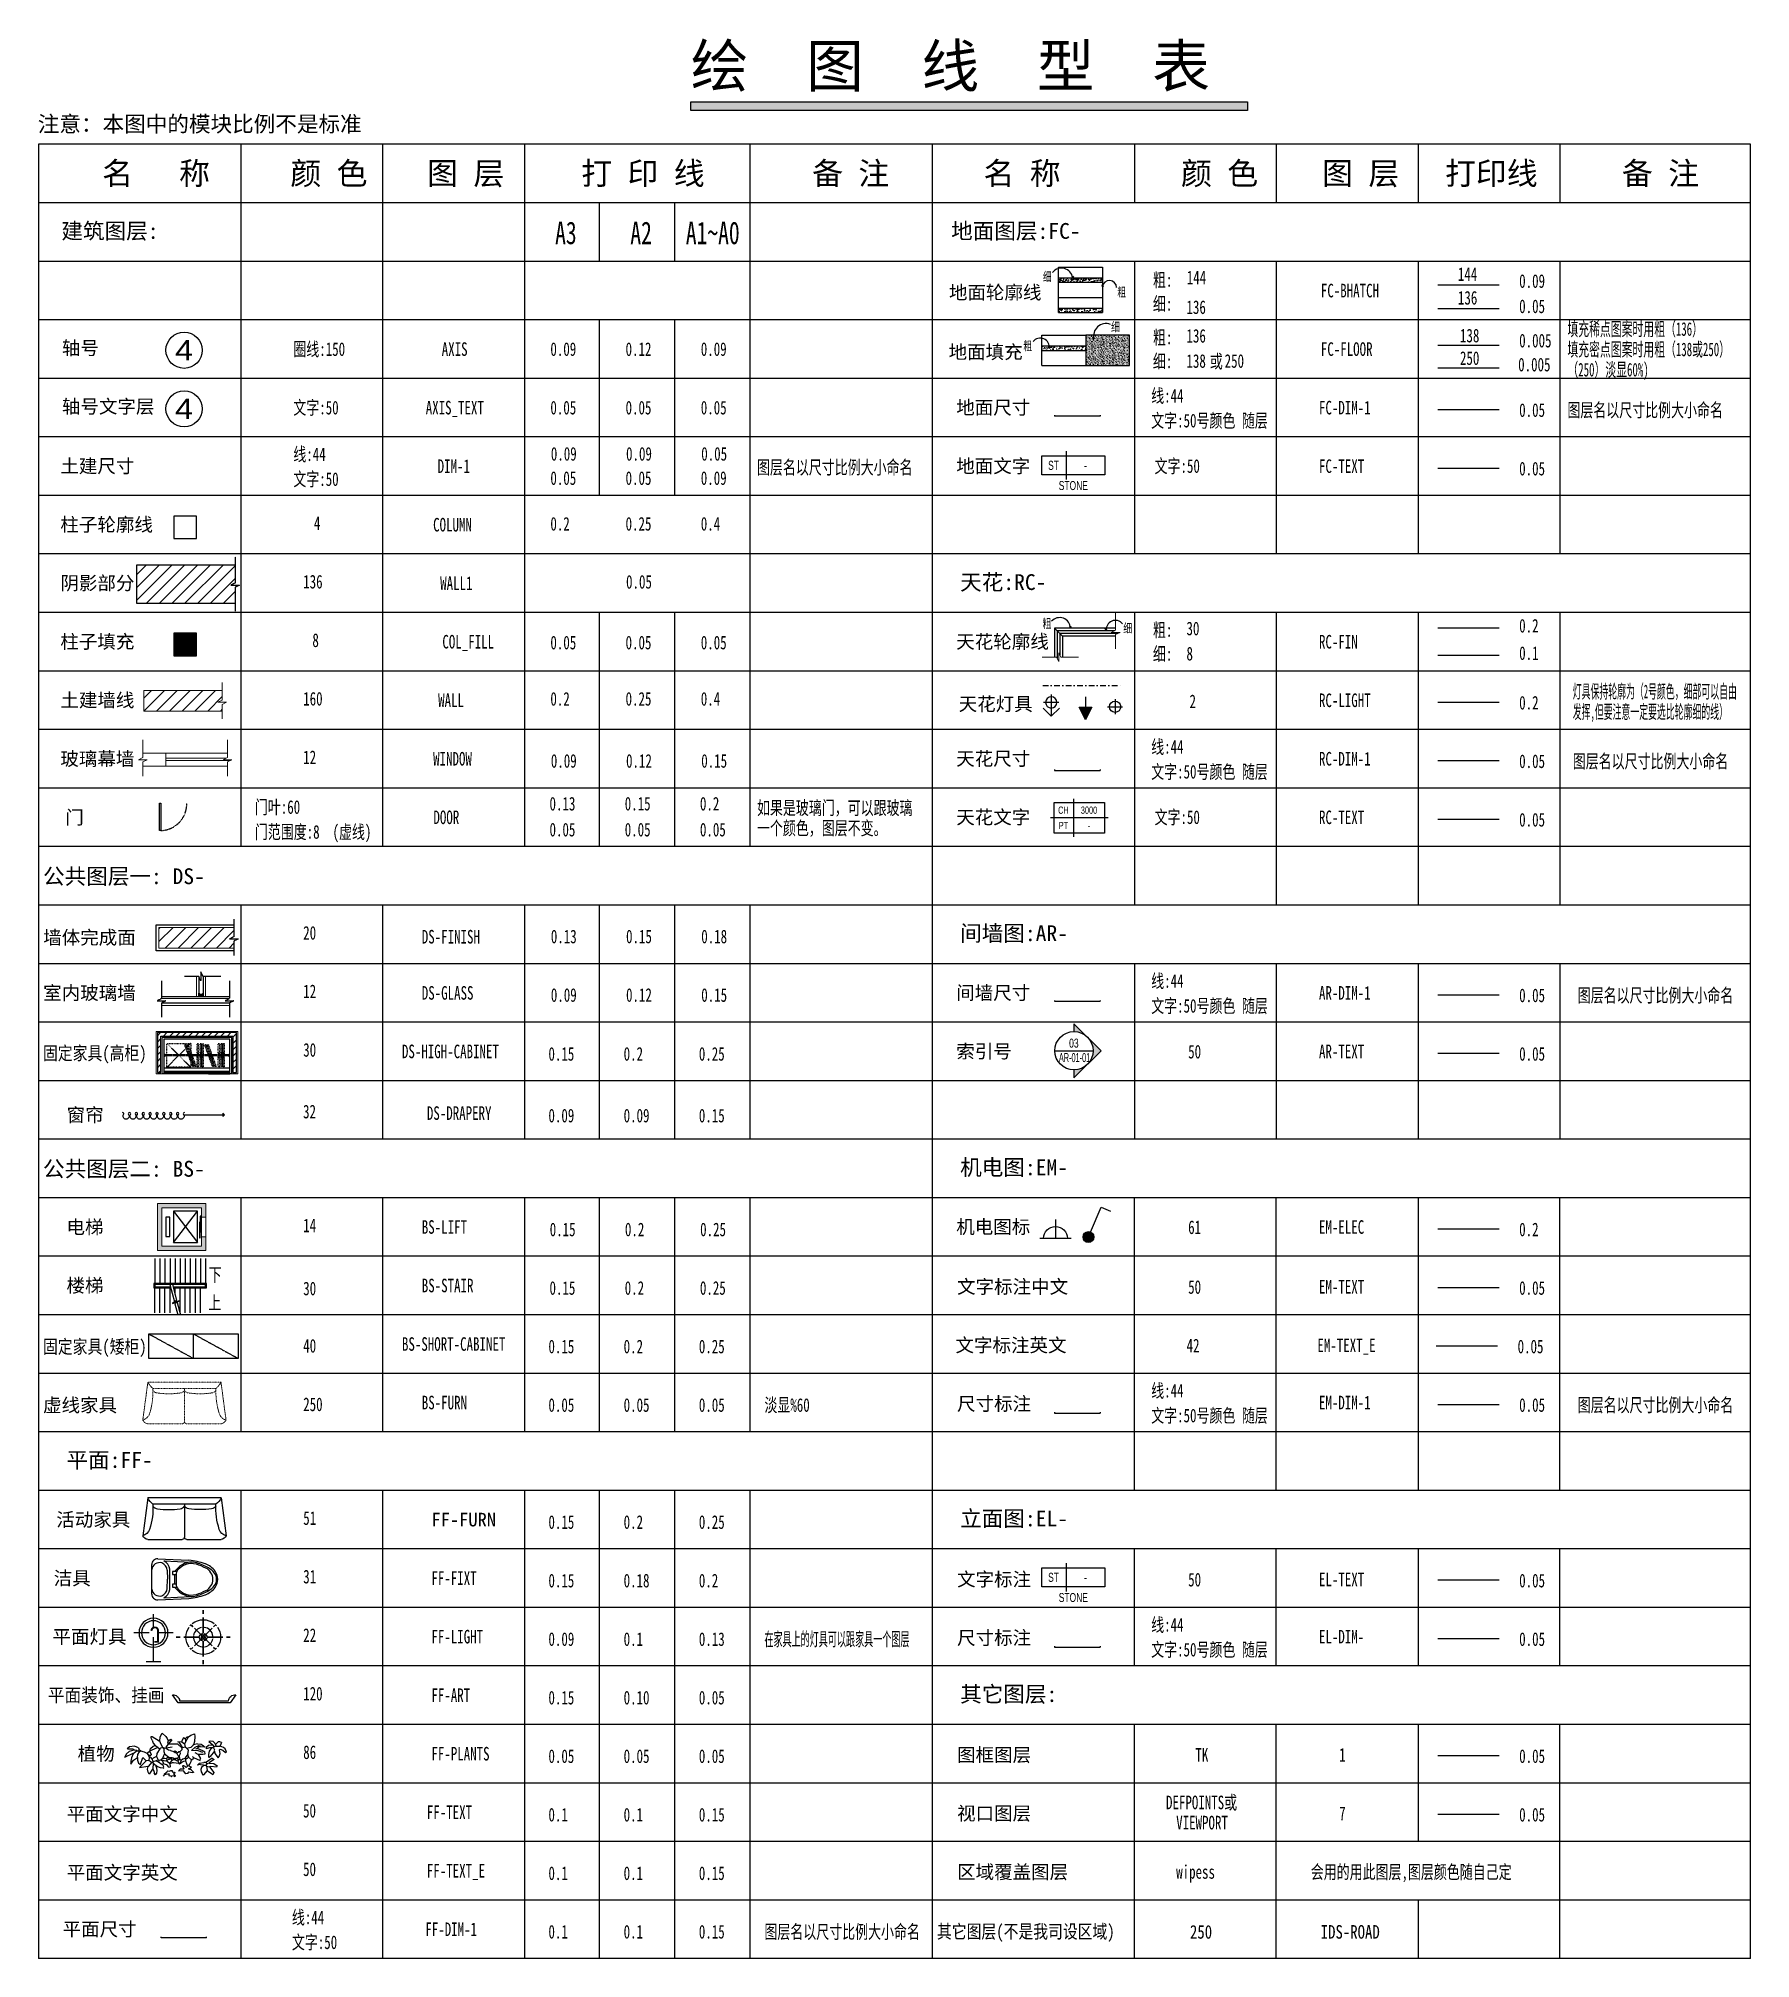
# Paper-space layout '绘图线性表' of a CAD drawing. Header units: millimetres. Extents: x -240 to 9222, y -129 to 10483.
import ezdxf
from ezdxf.enums import TextEntityAlignment as Align

# ---------------------------------------------------------------- set-up
doc = ezdxf.new("R2010")
doc.units = ezdxf.units.MM
doc.header["$LTSCALE"] = 0.5
doc.header["$PDMODE"] = 35
for name, pattern in [('ACAD_ISO02W100', [15, 12, -3]), ('DASH', [0.35, 0.25, -0.1]), ('DASHDOT', [25.4, 12.7, -6.35, 0, -6.35]), ('DASHED2', [0.375, 0.25, -0.125]), ('M-HIDDEN', [1.875, 1.25, -0.625])]:
    doc.linetypes.add(name, pattern=pattern)
doc.layers.get('Defpoints').update_dxf_attribs({"color": 8})
for name, color, linetype in [('AR-DIM-1', 12, 'Continuous'), ('AR-TEXT', 50, 'Continuous'), ('AXIS', 255, 'Continuous'), ('AXIS_TEXT', 7, 'Continuous'), ('BS-LIFT', 14, 'Continuous'), ('BS-SHORT-CABINET', 40, 'Continuous'), ('BS-STAIR', 30, 'Continuous'), ('COL-FILL', 8, 'Continuous'), ('COLUMN', 4, 'Continuous'), ('DIM-1', 44, 'Continuous'), ('DOOR', 60, 'Continuous'), ('DS-DRAPERY', 32, 'Continuous'), ('DS-FINISH', 20, 'Continuous'), ('DS-GLASS', 12, 'Continuous'), ('DS-HIGH-CABINET', 40, 'Continuous'), ('EL-DIM-20', 50, 'Continuous'), ('EL-TEXT', 50, 'Continuous'), ('EM-DIM-1', 50, 'Continuous'), ('EM-ELEC', 61, 'Continuous'), ('EM-TEXT', 50, 'Continuous'), ('EM-TEXT_E', 42, 'Continuous'), ('FC-BHATCH', 144, 'Continuous'), ('FC-DIM-1', 50, 'Continuous'), ('FC-FLOOR', 138, 'Continuous'), ('FC-TEXT', 50, 'Continuous'), ('FF-ART', 120, 'Continuous'), ('FF-DIM-1', 44, 'Continuous'), ('FF-FIXT', 31, 'Continuous'), ('FF-FURN', 51, 'Continuous'), ('FF-LIGHT', 22, 'Continuous'), ('FF-PLANTS', 86, 'Continuous'), ('FF-Refe', 50, 'Continuous'), ('FF-TEXT', 50, 'Continuous'), ('FF-TEXT_E', 50, 'Continuous'), ('IDS-Road', 250, 'Continuous'), ('RC-DIM-1', 50, 'Continuous'), ('RC-FIN', 30, 'Continuous'), ('RC-LIGHT', 2, 'Continuous'), ('RC-TEXT', 50, 'Continuous'), ('TK', 1, 'Continuous'), ('WALL1', 136, 'Continuous'), ('wipess', 5, 'Continuous')]:
    doc.layers.add(name, color=color, linetype=linetype)
for name, color, linetype, lineweight in [('BS-FURN', 250, 'DASH', 5), ('WALL', 160, 'Continuous', 20), ('WINDOW', 12, 'Continuous', 9)]:
    doc.layers.add(name, color=color, linetype=linetype, lineweight=lineweight)
doc.styles.add('Arch', font='hbsmall.shx', dxfattribs={"width": 0.75, "bigfont": 'hztxt.shx'})
doc.styles.add('Arial', font='arial.ttf')
doc.styles.add('AXIS', font='arial.ttf')
doc.styles.add('CCD_DIM', font='archs.shx', dxfattribs={"width": 0.8})
doc.styles.add('hb', font='hbsmall.shx', dxfattribs={"width": 0.7})
doc.styles.add('ST', font='NSimSun.ttf', dxfattribs={"height": 1000})
doc.styles.add('宋体', font='NSimSun.ttf')
doc.dimstyles.new('CCD_DIM_1', dxfattribs={"dimtxt": 2.2, "dimasz": 0.6, "dimexe": 0.5, "dimexo": 2, "dimtad": 1, "dimdec": 0, "dimdsep": 46, "dimtxsty": 'CCD_DIM', "dimblk1": 'CCD', "dimblk2": 'CCD', "dimsah": 1, "dimcen": 0.3, "dimclrd": 44, "dimclre": 44, "dimclrt": 50, "dimadec": 1, "dimazin": 2, "dimtfac": 1, "dimtdec": 0, "dimtix": 1, "dimtmove": 1, "dimatfit": 3, "dimfxl": 5, "dimfxlon": 1, "dimtolj": 1, "dimarcsym": 0})
pattern_1 = [(82.5, (5397.91, 8967.764), (-14.0701, 13.1793), [0, -15.2, 0, -17, 0, -16.25]), (52.5, (5397.91, 8967.764), (-7.4414, 32.4698), [0, -8.2, 0, -13.7, 0, -5.25]), (12.5, (5389.212, 8959.067), (21.9803, 22.0603), [0, -5, 0, -18, 0, -23.5]), (2.5, (5389.212, 8959.067), (15.0504, 27.4626), [0, -2.5, 0, -11.8, 0, -13.5])]

psp = doc.layouts.new('绘图线性表')

# ---------------------------------------------------------------- texts
at = {"layer": 'AR-DIM-1', "color": 44, "style": '宋体', "width": 0.7}
psp.add_text('线:44', height=75, dxfattribs=at).set_placement((5909.7, 5236.5))
at = {"layer": 'AR-DIM-1', "style": '宋体'}
psp.add_text('间墙尺寸', height=75, dxfattribs=at).set_placement((4832.4, 5171.4))
at = {"layer": 'AR-DIM-1', "style": '宋体', "width": 0.7}
for s, p in [('AR-DIM-1', (6836.9, 5170.7)), ('0.05', (7943.4, 5157.2)), ('图层名以尺寸比例大小命名', (8266.9, 5157.2))]:
    psp.add_text(s, height=75, dxfattribs=at).set_placement(p)
at = {"layer": 'AR-DIM-1', "color": 50, "style": '宋体', "width": 0.7}
psp.add_text('文字:50号颜色 随层', height=75, dxfattribs=at).set_placement((5909.7, 5099.1))
at = {"layer": 'AR-TEXT', "style": '宋体'}
psp.add_text('索引号', height=75, dxfattribs=at).set_placement((4832.4, 4847.9))
at = {"layer": 'AR-TEXT', "style": '宋体', "width": 0.7}
for s, p in [('50', (6114.1, 4846)), ('AR-TEXT', (6836.9, 4847.3)), ('0.05', (7943.4, 4833.7))]:
    psp.add_text(s, height=75, dxfattribs=at).set_placement(p)
at = {"layer": 'AXIS', "style": '宋体'}
psp.add_text('轴号', height=75, dxfattribs=at).set_placement((-110, 8735.2))
at = {"layer": 'AXIS', "style": '宋体', "width": 0.7}
for s, p in [('圈线:150', (1169, 8728.7)), ('AXIS', (1989, 8728.7)), ('0.09', (2589.5, 8728.7)), ('0.12', (3005.1, 8728.7)), ('0.09', (3420.7, 8728.7))]:
    psp.add_text(s, height=75, dxfattribs=at).set_placement(p)
at = {"layer": 'AXIS', "color": 50, "style": '宋体', "width": 0.7}
for s, p in [('0.05', (2589.5, 8405.3)), ('0.05', (3005.1, 8405.3)), ('0.05', (3420.7, 8405.3)), ('0.05', (2589.5, 8015.9)), ('0.05', (3005.1, 8015.9)), ('0.09', (3420.7, 8015.9))]:
    psp.add_text(s, height=75, dxfattribs=at).set_placement(p)
at = {"layer": 'AXIS_TEXT', "style": '宋体'}
psp.add_text('轴号文字层', height=75, dxfattribs=at).set_placement((-110, 8411.7))
at = {"layer": 'AXIS_TEXT', "style": '宋体', "width": 0.7}
for s, p in [('文字:50', (1169, 8405.3)), ('AXIS_TEXT', (1900.6, 8405.3))]:
    psp.add_text(s, height=75, dxfattribs=at).set_placement(p)
at = {"layer": 'BS-FURN', "style": '宋体'}
psp.add_text('虚线家具', height=75, dxfattribs=at).set_placement((-214.3, 2892.2))
at = {"layer": 'BS-FURN', "style": '宋体', "width": 0.7}
for s, p in [('BS-FURN', (1878.8, 2906.6)), ('淡显%%%60', (3772.3, 2893)), ('250', (1223.6, 2896.9)), ('0.05', (2578.8, 2893)), ('0.05', (2994.4, 2893)), ('0.05', (3410, 2893))]:
    psp.add_text(s, height=75, dxfattribs=at).set_placement(p)
at = {"layer": 'BS-LIFT', "style": '宋体'}
psp.add_text('电梯', height=75, dxfattribs=at).set_placement((-84.7, 3876.8))
at = {"layer": 'BS-LIFT', "style": '宋体', "width": 0.7}
for s, p in [('14', (1223.6, 3885.4)), ('BS-LIFT', (1878.8, 3876.9)), ('0.15', (2585.8, 3863.4)), ('0.2', (3001.5, 3863.4)), ('0.25', (3417.1, 3863.4))]:
    psp.add_text(s, height=75, dxfattribs=at).set_placement(p)
at = {"layer": 'BS-SHORT-CABINET', "style": '宋体'}
for s, width, p in [('固定家具(矮柜)', 0.8, (-214.3, 3215.6)), ('40', 0.7, (1223.6, 3220.4)), ('BS-SHORT-CABINET', 0.7, (1769.2, 3230)), ('0.15', 0.7, (2578.8, 3216.5)), ('0.2', 0.7, (2994.4, 3216.5)), ('0.25', 0.7, (3410, 3216.5))]:
    psp.add_text(s, height=75, dxfattribs=dict(at, width=width)).set_placement(p)
at = {"layer": 'BS-STAIR', "style": '宋体'}
psp.add_text('楼梯', height=75, dxfattribs=at).set_placement((-84.7, 3553.4))
at = {"layer": 'BS-STAIR', "style": '宋体', "width": 0.7}
for s, p in [('30', (1223.6, 3537.1)), ('BS-STAIR', (1878.8, 3553.5)), ('0.15', (2584.7, 3539.9)), ('0.2', (3000.3, 3539.9)), ('0.25', (3415.9, 3539.9))]:
    psp.add_text(s, height=75, dxfattribs=at).set_placement(p)
at = {"layer": 'COL-FILL', "style": '宋体'}
psp.add_text('柱子填充', height=75, dxfattribs=at).set_placement((-118.5, 7112.1))
at = {"layer": 'COL-FILL', "style": '宋体', "width": 0.7}
for s, p in [('8', (1274.4, 7119.9)), ('COL_FILL', (1992.6, 7111.5)), ('0.05', (2589.5, 7107)), ('0.05', (3005.1, 7107)), ('0.05', (3420.7, 7107))]:
    psp.add_text(s, height=75, dxfattribs=at).set_placement(p)
at = {"layer": 'COLUMN', "style": '宋体'}
psp.add_text('柱子轮廓线', height=75, dxfattribs=at).set_placement((-118.5, 7759))
at = {"layer": 'COLUMN', "style": '宋体', "width": 0.7}
for s, p in [('4', (1282.9, 7766.8)), ('COLUMN', (1941.5, 7758.4)), ('0.2', (2589.5, 7763.3)), ('0.25', (3005.1, 7763.3)), ('0.4', (3420.7, 7763.3))]:
    psp.add_text(s, height=75, dxfattribs=at).set_placement(p)
at = {"layer": 'DIM-1', "style": '宋体', "width": 0.7}
for s, height, p in [('细', 50, (5311.1, 9141.6)), ('粗', 50, (5722, 9056.9)), ('细', 50, (5687.9, 8864.2)), ('粗', 50, (5203.1, 8759.2)), ('线:44', 75, (1169, 8147.5)), ('0.09', 75, (2592.1, 8150)), ('0.09', 75, (3007.7, 8150)), ('0.05', 75, (3423.3, 8150)), ('DIM-1', 75, (1966.5, 8081.8)), ('图层名以尺寸比例大小命名', 75, (3731.2, 8075.3)), ('粗', 50, (5309.1, 7224.9)), ('细', 50, (5755.4, 7198.9))]:
    psp.add_text(s, height=height, dxfattribs=at).set_placement(p)
at = {"layer": 'DIM-1', "style": '宋体'}
psp.add_text('土建尺寸', height=75, dxfattribs=at).set_placement((-118.5, 8082.5))
at = {"layer": 'DIM-1', "color": 50, "style": '宋体', "width": 0.7}
psp.add_text('文字:50', height=75, dxfattribs=at).set_placement((1169, 8010.1))
at = {"layer": 'DOOR', "style": '宋体', "width": 0.7}
for s, p in [('门叶:60', (956.4, 6197.8)), ('0.13', (2584.8, 6216.4)), ('0.15', (3000.4, 6216.4)), ('0.2', (3416, 6216.4)), ('如果是玻璃门，可以跟玻璃', (3731.2, 6193.1)), ('DOOR', (1943.2, 6141.1)), ('一个颜色，图层不变。', (3731.2, 6081.4))]:
    psp.add_text(s, height=75, dxfattribs=at).set_placement(p)
at = {"layer": 'DOOR', "style": '宋体'}
psp.add_text('门', height=75, dxfattribs=at).set_placement((-90.9, 6141))
at = {"layer": 'DOOR', "color": 8, "style": '宋体', "width": 0.7}
for s, p in [('门范围度:8  (虚线)', (956.4, 6060.4)), ('0.05', (2584.8, 6073.1)), ('0.05', (3000.4, 6073.1)), ('0.05', (3416, 6073.1))]:
    psp.add_text(s, height=75, dxfattribs=at).set_placement(p)
at = {"layer": 'DS-DRAPERY', "style": '宋体'}
psp.add_text('窗帘', height=75, dxfattribs=at).set_placement((-83.3, 4496.3))
at = {"layer": 'DS-DRAPERY', "style": '宋体', "width": 0.7}
for s, p in [('32', (1222.8, 4514.7)), ('DS-DRAPERY', (1906.9, 4506.3)), ('0.09', (2578.8, 4492.7)), ('0.09', (2994.4, 4492.7)), ('0.15', (3410, 4492.7))]:
    psp.add_text(s, height=75, dxfattribs=at).set_placement(p)
at = {"layer": 'DS-FINISH', "style": '宋体', "width": 0.7}
for s, p in [('0.09', (2592.1, 6452.9)), ('0.12', (3007.7, 6452.9)), ('0.15', (3423.3, 6452.9)), ('20', (1223.6, 5502.6)), ('DS-FINISH', (1878.8, 5481.1)), ('0.13', (2592.1, 5482.5)), ('0.15', (3007.7, 5482.5)), ('0.18', (3423.3, 5482.5))]:
    psp.add_text(s, height=75, dxfattribs=at).set_placement(p)
at = {"layer": 'DS-FINISH', "style": '宋体'}
psp.add_text('墙体完成面', height=75, dxfattribs=at).set_placement((-213.3, 5476.7))
at = {"layer": 'DS-GLASS', "style": '宋体'}
psp.add_text('室内玻璃墙', height=75, dxfattribs=at).set_placement((-213.3, 5170.6))
at = {"layer": 'DS-GLASS', "style": '宋体', "width": 0.7}
for s, p in [('12', (1223.6, 5179.2)), ('DS-GLASS', (1878.8, 5170.7)), ('0.09', (2592.1, 5159)), ('0.12', (3007.7, 5159)), ('0.15', (3423.3, 5159))]:
    psp.add_text(s, height=75, dxfattribs=at).set_placement(p)
at = {"layer": 'DS-HIGH-CABINET', "style": '宋体'}
for s, width, p in [('固定家具(高柜)', 0.8, (-214.3, 4837.5)), ('30', 0.7, (1223.6, 4855.7)), ('DS-HIGH-CABINET', 0.7, (1769.2, 4847.3)), ('0.15', 0.7, (2578.8, 4833.7)), ('0.2', 0.7, (2994.4, 4833.7)), ('0.25', 0.7, (3410, 4833.7))]:
    psp.add_text(s, height=75, dxfattribs=dict(at, width=width)).set_placement(p)
at = {"layer": 'EL-DIM-20', "color": 44, "style": '宋体', "width": 0.7}
psp.add_text('线:44', height=75, dxfattribs=at).set_placement((5909.7, 1678.5))
at = {"layer": 'EL-DIM-20', "style": '宋体'}
psp.add_text('尺寸标注', height=75, dxfattribs=at).set_placement((4836.9, 1606.4))
at = {"layer": 'EL-DIM-20', "style": '宋体', "width": 0.7}
for s, p in [('文字:50号颜色 随层', (5909.7, 1541.1)), ('EL-DIM-', (6836.9, 1612.8)), ('0.05', (7943.4, 1599.2))]:
    psp.add_text(s, height=75, dxfattribs=at).set_placement(p)
at = {"layer": 'EL-TEXT', "style": '宋体'}
psp.add_text('文字标注', height=75, dxfattribs=at).set_placement((4836.9, 1929.8))
at = {"layer": 'EL-TEXT', "style": '宋体', "width": 0.7}
for s, p in [('50', (6114.1, 1927.9)), ('EL-TEXT', (6836.9, 1929.2)), ('0.05', (7943.4, 1922.7))]:
    psp.add_text(s, height=75, dxfattribs=at).set_placement(p)
at = {"layer": 'EM-DIM-1', "style": '宋体'}
psp.add_text('尺寸标注', height=75, dxfattribs=at).set_placement((4836.9, 2900.2))
at = {"layer": 'EM-DIM-1', "color": 44, "style": '宋体', "width": 0.7}
psp.add_text('线:44', height=75, dxfattribs=at).set_placement((5909.7, 2972.3))
at = {"layer": 'EM-DIM-1', "style": '宋体', "width": 0.7}
for s, p in [('EM-DIM-1', (6836.9, 2906.6)), ('图层名以尺寸比例大小命名', (8266.9, 2893)), ('文字:50号颜色 随层', (5909.7, 2834.9)), ('0.05', (7943.4, 2893))]:
    psp.add_text(s, height=75, dxfattribs=at).set_placement(p)
at = {"layer": 'EM-ELEC', "style": '宋体'}
psp.add_text('机电图标', height=75, dxfattribs=at).set_placement((4832.4, 3877.6))
at = {"layer": 'EM-ELEC', "style": '宋体', "width": 0.7}
for s, p in [('61', (6114.1, 3875.7)), ('EM-ELEC', (6836.9, 3876.9)), ('0.2', (7943.4, 3863.4))]:
    psp.add_text(s, height=75, dxfattribs=at).set_placement(p)
at = {"layer": 'EM-TEXT', "style": '宋体'}
psp.add_text('文字标注中文', height=75, dxfattribs=at).set_placement((4836.9, 3547.1))
at = {"layer": 'EM-TEXT', "style": '宋体', "width": 0.7}
for s, p in [('50', (6114.1, 3545.2)), ('EM-TEXT', (6836.9, 3546.5)), ('0.05', (7943.4, 3539.9))]:
    psp.add_text(s, height=75, dxfattribs=at).set_placement(p)
at = {"layer": 'EM-TEXT_E', "style": '宋体'}
psp.add_text('文字标注英文', height=75, dxfattribs=at).set_placement((4828.2, 3223.6))
at = {"layer": 'EM-TEXT_E', "style": '宋体', "width": 0.7}
for s, p in [('42', (6105.4, 3221.7)), ('EM-TEXT_E', (6828.2, 3223)), ('0.05', (7934.7, 3216.5))]:
    psp.add_text(s, height=75, dxfattribs=at).set_placement(p)
at = {"layer": 'FC-BHATCH', "style": '宋体'}
psp.add_text('地面轮廓线', height=75, dxfattribs=at).set_placement((4791.9, 9042.2))
at = {"layer": 'FC-BHATCH', "style": '宋体', "width": 0.7}
for s, p in [('144', (6106.4, 9124.5)), ('FC-BHATCH', (6847.3, 9052.2)), ('144', (7604.8, 9143.4)), ('0.09', (7943.4, 9104.8))]:
    psp.add_text(s, height=75, dxfattribs=at).set_placement(p)
at = {"layer": 'FC-DIM-1', "style": '宋体'}
psp.add_text('地面尺寸', height=75, dxfattribs=at).set_placement((4832.4, 8405.9))
at = {"layer": 'FC-DIM-1', "color": 44, "style": '宋体', "width": 0.7}
psp.add_text('线:44', height=75, dxfattribs=at).set_placement((5909.7, 8471))
at = {"layer": 'FC-DIM-1', "style": '宋体', "width": 0.7}
for s, p in [('文字:50号颜色 随层', (5909.7, 8333.6)), ('FC-DIM-1', (6836.9, 8405.3)), ('0.05', (7943.4, 8391.7)), ('图层名以尺寸比例大小命名', (8209.9, 8391.7))]:
    psp.add_text(s, height=75, dxfattribs=at).set_placement(p)
at = {"layer": 'FC-FLOOR', "style": '宋体'}
for s, width, p in [('粗:', 0.7, (5919.4, 9110.9)), ('填充稀点图案时用粗（136）', 0.585931, (8209.9, 8839.8)), ('138', 0.7, (7616.1, 8803.6)), ('0.005', 0.7, (7943.4, 8775.7)), ('填充密点图案时用粗（138或250）', 0.585931, (8209.9, 8727.3)), ('细:', 0.7, (5919.1, 8661.3)), ('138', 0.7, (6104.7, 8663)), ('或', 0.7, (6233.7, 8661.3)), ('FC-FLOOR', 0.7, (6847.3, 8728.7)), ('（250）淡显60%%%)', 0.585931, (8209.9, 8615.2))]:
    psp.add_text(s, height=75, dxfattribs=dict(at, width=width)).set_placement(p)
at = {"layer": 'FC-FLOOR', "color": 136, "style": '宋体', "width": 0.7}
for s, p in [('细:', (5919.1, 8978.7)), ('136', (6104.7, 8960.5)), ('136', (7604.8, 9012.6)), ('0.05', (7943.4, 8965.4)), ('粗:', (5919.4, 8793.6)), ('136', (6104.7, 8802.1))]:
    psp.add_text(s, height=75, dxfattribs=at).set_placement(p)
at = {"layer": 'FC-FLOOR', "style": '宋体'}
psp.add_text('地面填充', height=75, dxfattribs=at).set_placement((4790.5, 8713))
at = {"layer": 'FC-FLOOR', "color": 250, "style": '宋体', "width": 0.7}
for s, p in [('250', (6315.6, 8663)), ('250', (7616.1, 8679)), ('0.005', (7937.8, 8643.3))]:
    psp.add_text(s, height=75, dxfattribs=at).set_placement(p)
at = {"layer": 'FC-TEXT', "style": '宋体'}
psp.add_text('地面文字', height=75, dxfattribs=at).set_placement((4832.4, 8082.5))
at = {"layer": 'FC-TEXT', "style": '宋体', "width": 0.7}
for s, p in [('文字:50', (5928.4, 8082.5)), ('FC-TEXT', (6836.9, 8081.8)), ('0.05', (7943.4, 8068.3))]:
    psp.add_text(s, height=75, dxfattribs=at).set_placement(p)
at = {"layer": 'FF-ART', "style": '宋体'}
for s, width, p in [('平面装饰、挂画', 0.9, (-187.4, 1289.2)), ('120', 0.7, (1223.6, 1297.7)), ('FF-ART', 0.7, (1932, 1289.3)), ('0.15', 0.7, (2578.8, 1275.8)), ('0.10', 0.7, (2994.4, 1275.8)), ('0.05', 0.7, (3410, 1275.8))]:
    psp.add_text(s, height=75, dxfattribs=dict(at, width=width)).set_placement(p)
at = {"layer": 'FF-DIM-1', "style": '宋体', "width": 0.7}
for s, p in [('线:44', (1160.9, 61.2)), ('FF-DIM-1', (1898.5, -4.5)), ('0.1', (2578.8, -18.1)), ('0.1', (2994.4, -18.1)), ('0.15', (3410, -18.1)), ('图层名以尺寸比例大小命名', (3772.3, -18.1))]:
    psp.add_text(s, height=75, dxfattribs=at).set_placement(p)
at = {"layer": 'FF-DIM-1', "style": '宋体'}
psp.add_text('平面尺寸', height=75, dxfattribs=at).set_placement((-106.1, -3.9))
at = {"layer": 'FF-DIM-1', "color": 50, "style": '宋体', "width": 0.7}
psp.add_text('文字:50', height=75, dxfattribs=at).set_placement((1160.9, -76.2))
at = {"layer": 'FF-FIXT', "ltscale": 3, "style": '宋体'}
psp.add_text('洁具', height=75, dxfattribs=at).set_placement((-155.3, 1936.1))
at = {"layer": 'FF-FIXT', "ltscale": 3, "style": '宋体', "width": 0.7}
for s, p in [('31', (1223.6, 1944.6)), ('FF-FIXT', (1932, 1936.2)), ('0.15', (2578.8, 1922.7)), ('0.18', (2994.4, 1922.7)), ('0.2', (3410, 1922.7))]:
    psp.add_text(s, height=75, dxfattribs=at).set_placement(p)
at = {"layer": 'FF-FURN', "style": '宋体'}
for s, p in [('活动家具', (-140.8, 2259.6)), ('FF-FURN', (1932, 2259.7))]:
    psp.add_text(s, height=75, dxfattribs=at).set_placement(p)
at = {"layer": 'FF-FURN', "style": '宋体', "width": 0.7}
for s, p in [('51', (1223.6, 2268.1)), ('0.15', (2578.8, 2246.1)), ('0.2', (2994.4, 2246.1)), ('0.25', (3410, 2246.1))]:
    psp.add_text(s, height=75, dxfattribs=at).set_placement(p)
at = {"layer": 'FF-LIGHT', "style": '宋体'}
psp.add_text('平面灯具', height=75, dxfattribs=at).set_placement((-162.4, 1612.6))
for s, width, p in [('22', 0.7, (1223.6, 1621.2)), ('FF-LIGHT', 0.7, (1932, 1612.8)), ('0.09', 0.7, (2578.8, 1599.2)), ('0.1', 0.7, (2994.4, 1599.2)), ('0.13', 0.7, (3410, 1599.2)), ('在家具上的灯具可以跟家具一个图层', 0.477244, (3772.3, 1599.2))]:
    psp.add_text(s, height=75, dxfattribs=dict(at, width=width)).set_placement(p)
at = {"layer": 'FF-PLANTS', "style": '宋体'}
psp.add_text('植物', height=75, dxfattribs=at).set_placement((-22.8, 965.7))
at = {"layer": 'FF-PLANTS', "style": '宋体', "width": 0.7}
for s, p in [('86', (1223.6, 974.3)), ('FF-PLANTS', (1932, 965.8)), ('0.05', (2578.8, 952.3)), ('0.05', (2994.4, 952.3)), ('0.05', (3410, 952.3))]:
    psp.add_text(s, height=75, dxfattribs=at).set_placement(p)
at = {"layer": 'FF-TEXT', "style": '宋体'}
for s, height, p in [('绘  图  线  型  表', 234, (3365.1, 10214.4)), ('注意：本图中的模块比例不是标准', 87.5, (-243.4, 9967)), ('名   称', 125, (112.3, 9675.1)), ('颜 色', 125, (1152.7, 9675.1)), ('图 层', 125, (1908.6, 9675.1)), ('打 印 线', 125, (2760.4, 9675.1)), ('备 注', 125, (4036.2, 9675.1)), ('名 称', 125, (4983.4, 9675.1)), ('颜 色', 125, (6074.8, 9675.1)), ('图 层', 125, (6854.5, 9675.1)), ('打印线', 125, (7533.9, 9675.1)), ('备 注', 125, (8511.2, 9675.1)), ('建筑图层:', 87.5, (-113, 9375.5)), ('地面图层:FC-', 87.5, (4804.1, 9375.5)), ('天花:RC-', 87.5, (4853.8, 7434.8)), ('公共图层一: DS-', 87.5, (-214.3, 5809.2)), ('间墙图:AR-', 87.5, (4853.8, 5494.1)), ('公共图层二: BS-', 87.5, (-214.3, 4192.2)), ('机电图:EM-', 87.5, (4853.8, 4200.3)), ('平面:FF-', 87.5, (-84.7, 2583)), ('立面图:EL-', 87.5, (4853.8, 2259.6)), ('其它图层:', 87.5, (4853.8, 1289.2)), ('平面文字中文', 75, (-83.3, 632.4))]:
    psp.add_text(s, height=height, dxfattribs=at).set_placement(p)
at = {"layer": 'FF-TEXT', "style": '宋体', "width": 0.7}
for s, height, p in [('A3', 125, (2615.7, 9346.2)), ('A2', 125, (3031.3, 9346.2)), ('A1~A0', 125, (3338, 9346.2)), ('下', 75, (700.9, 3612.6)), ('上', 75, (698.8, 3458.6)), ('50', 75, (1222.8, 650.8)), ('FF-TEXT', 75, (1906.9, 642.4)), ('0.1', 75, (2578.8, 628.8)), ('0.1', 75, (2994.4, 628.8)), ('0.15', 75, (3410, 628.8))]:
    psp.add_text(s, height=height, dxfattribs=at).set_placement(p)
at = {"layer": 'FF-TEXT_E', "style": '宋体'}
psp.add_text('平面文字英文', height=75, dxfattribs=at).set_placement((-83.3, 309))
at = {"layer": 'FF-TEXT_E', "style": '宋体', "width": 0.7}
for s, p in [('50', (1222.8, 327.4)), ('FF-TEXT_E', (1906.9, 318.9)), ('0.1', (2578.8, 305.4)), ('0.1', (2994.4, 305.4)), ('0.15', (3410, 305.4))]:
    psp.add_text(s, height=75, dxfattribs=at).set_placement(p)
at = {"layer": 'IDS-Road', "style": '宋体', "width": 0.8}
for s, p in [('其它图层(不是我司设区域)', (4726.1, -16.8)), ('250', (6124, -18.9)), ('IDS-ROAD', (6846.4, -18.9))]:
    psp.add_text(s, height=75, dxfattribs=at).set_placement(p)
at = {"layer": 'RC-DIM-1', "color": 44, "style": '宋体', "width": 0.7}
psp.add_text('线:44', height=75, dxfattribs=at).set_placement((5909.7, 6530.3))
at = {"layer": 'RC-DIM-1', "style": '宋体'}
psp.add_text('天花尺寸', height=75, dxfattribs=at).set_placement((4832.4, 6465.2))
at = {"layer": 'RC-DIM-1', "color": 50, "style": '宋体', "width": 0.7}
psp.add_text('文字:50号颜色 随层', height=75, dxfattribs=at).set_placement((5909.7, 6392.9))
at = {"layer": 'RC-DIM-1', "style": '宋体', "width": 0.7}
for s, p in [('RC-DIM-1', (6836.9, 6464.6)), ('0.05', (7943.4, 6451)), ('图层名以尺寸比例大小命名', (8239.4, 6451))]:
    psp.add_text(s, height=75, dxfattribs=at).set_placement(p)
at = {"layer": 'RC-FIN', "style": '宋体', "width": 0.7}
for s, p in [('粗:', (5919.4, 7176.3)), ('30', (6104.7, 7184.8)), ('0.2', (7943.4, 7200)), ('RC-FIN', (6836.9, 7111.5))]:
    psp.add_text(s, height=75, dxfattribs=at).set_placement(p)
at = {"layer": 'RC-FIN', "style": '宋体'}
psp.add_text('天花轮廓线', height=75, dxfattribs=at).set_placement((4832.4, 7112.1))
at = {"layer": 'RC-FIN', "color": 8, "style": '宋体', "width": 0.7}
for s, p in [('细:', (5919.1, 7044)), ('8', (6104.7, 7045.7)), ('0.1', (7943.4, 7048.5))]:
    psp.add_text(s, height=75, dxfattribs=at).set_placement(p)
at = {"layer": 'RC-LIGHT', "style": '宋体'}
for s, width, p in [('灯具保持轮廓为（2号颜色，细部可以自由', 0.467179, (8239.4, 6836.9)), ('2', 0.7, (6121.5, 6781.9)), ('RC-LIGHT', 0.7, (6836.9, 6788)), ('0.2', 0.7, (7943.4, 6774.5)), ('发挥,但要注意一定要选比轮廓细的线）', 0.467179, (8239.4, 6724.4))]:
    psp.add_text(s, height=75, dxfattribs=dict(at, width=width)).set_placement(p)
psp.add_text('天花灯具', height=75, dxfattribs=at).set_placement((4845.8, 6767.6))
at = {"layer": 'RC-TEXT', "style": '宋体'}
psp.add_text('天花文字', height=75, dxfattribs=at).set_placement((4832.4, 6141.7))
at = {"layer": 'RC-TEXT', "style": '宋体', "width": 0.7}
for s, p in [('文字:50', (5928.4, 6141.7)), ('RC-TEXT', (6836.9, 6141.1)), ('0.05', (7943.4, 6127.6))]:
    psp.add_text(s, height=75, dxfattribs=at).set_placement(p)
at = {"layer": 'TK', "style": '宋体'}
psp.add_text('图框图层', height=75, dxfattribs=at).set_placement((4836.9, 959.4))
at = {"layer": 'TK', "style": '宋体', "width": 0.7}
for s, p in [('TK', (6154, 959.4)), ('1', (6948.5, 959.4)), ('0.05', (7943.4, 952.3))]:
    psp.add_text(s, height=75, dxfattribs=at).set_placement(p)
at = {"layer": 'WALL', "style": '宋体'}
psp.add_text('土建墙线', height=75, dxfattribs=at).set_placement((-118.5, 6788.6))
at = {"layer": 'WALL', "style": '宋体', "width": 0.7}
for s, p in [('160', (1223.6, 6796.5)), ('WALL', (1969.2, 6788.1)), ('0.2', (2589.5, 6795.9)), ('0.25', (3005.1, 6795.9)), ('0.4', (3420.7, 6795.9))]:
    psp.add_text(s, height=75, dxfattribs=at).set_placement(p)
at = {"layer": 'WALL1', "style": '宋体'}
psp.add_text('阴影部分', height=75, dxfattribs=at).set_placement((-118.5, 7435.5))
at = {"layer": 'WALL1', "style": '宋体', "width": 0.7}
for s, p in [('136', (1223.6, 7443.4)), ('WALL1', (1980.5, 7435)), ('0.05', (3007.7, 7442.5))]:
    psp.add_text(s, height=75, dxfattribs=at).set_placement(p)
at = {"layer": 'WINDOW', "style": '宋体'}
psp.add_text('玻璃幕墙', height=75, dxfattribs=at).set_placement((-118.5, 6464.5))
at = {"layer": 'WINDOW', "style": '宋体', "width": 0.7}
for s, p in [('12', (1223.6, 6473)), ('WINDOW', (1941.5, 6464.6))]:
    psp.add_text(s, height=75, dxfattribs=at).set_placement(p)
at = {"layer": 'wipess', "color": 7, "style": '宋体', "width": 0.7}
for s, p in [('DEFPOINTS或', (5991.6, 696.4)), ('VIEWPORT', (6047.8, 585.1)), ('7', (6948.5, 636)), ('0.05', (7943.4, 628.8))]:
    psp.add_text(s, height=75, dxfattribs=at).set_placement(p)
at = {"layer": 'wipess', "color": 7, "style": '宋体'}
psp.add_text('视口图层', height=75, dxfattribs=at).set_placement((4836.9, 636))
at = {"layer": 'wipess', "style": '宋体'}
psp.add_text('区域覆盖图层', height=75, dxfattribs=at).set_placement((4836.9, 312.5))
at = {"layer": 'wipess', "style": '宋体', "width": 0.7}
for s, p in [('wipess', (6047.8, 312.5)), ('会用的用此图层,图层颜色随自己定', (6791.6, 312.5))]:
    psp.add_text(s, height=75, dxfattribs=at).set_placement(p)

# ---------------------------------------------------------------- blocks, each defined once
blk = doc.blocks.new('axisnum1')
blk.add_circle((0, 0), 4)
at = {"layer": 'AXIS_TEXT', "style": 'AXIS', "width": 0.47911}
blk.add_attdef('XX', text='', height=4.48, dxfattribs=at).set_placement((-2, -2.24), (2, -2.24), align=Align.FIT)
blk = doc.blocks.new('_liftd')
for points in [[(-0.548, -0.602), (-0.548, -0.774), (0.241, -0.774), (0.241, -0.602), (-0.548, -0.602)], [(-0.241, -0.784), (-0.241, -0.955), (0.548, -0.955), (0.548, -0.784), (-0.241, -0.784)]]:
    blk.add_lwpolyline(points)
blk = doc.blocks.new('SFA72E')
for p, q in [((-804, -25), (-914, -856)), ((-804, -25), (804, -25)), ((-693, -163), (693, -163)), ((804, -25), (914, -856)), ((-51, -939), (-804, -939)), ((804, -939), (51, -939))]:
    blk.add_line(p, q)
at = {"color": 53}
blk.add_line((0, -163), (0, -888), dxfattribs=at)
for points in [[(-692, -206, 0.231788), (-595, -262, 0.07379), (-94, -262, 0.231788), (3, -206, 0.231788)], [(692, -206, -0.231788), (595, -262, -0.07379), (94, -262, -0.231788), (-3, -206, -0.231788)]]:
    blk.add_lwpolyline(points, format="xyb", dxfattribs=at)
for centre, radius, start, end in [((-428, 162), 420, 206.4637, 230.8559), ((-2300, -234), 1609, 342.5863, 2.5074), ((2300, -234), 1609, 177.4926, 197.4137), ((428, 162), 420, 309.1441, 333.5363), ((-973, -646), 220, 284.3275, 341.5129), ((973, -646), 220, 198.4871, 255.6725), ((-785, -799), 142, 203.8745, 262.3857), ((-51, -888), 50.8, 270, 0), ((51, -888), 50.8, 180, 270), ((785, -799), 142, 277.6143, 336.1255)]:
    blk.add_arc(centre, radius, start, end)
blk = doc.blocks.new('WC--04')
for p, q in [((86, 227), (431, 211)), ((19, 163), (19, -163)), ((155, 204), (456, 189)), ((190, 101), (194, 0)), ((190, -101), (194, 0)), ((219, -111), (219, 111)), ((248, 87), (248, 53)), ((297, 87), (248, 87)), ((248, 53), (290, 53)), ((275, -53), (275, 53)), ((290, 55), (290, -54)), ((86, -227), (431, -211)), ((155, -204), (456, -189)), ((248, -53), (248, -86)), ((290, -53), (248, -53)), ((248, -86), (297, -86))]:
    blk.add_line(p, q)
for centre, radius, start, end in [((83, 163), 63.8, 87, 179.9), ((108, 95), 89.8, 74.9956, 171.9532), ((101, 98), 89.1, 2.2, 70.4), ((107, 102), 112, 4.5, 65.1), ((476, -52), 244, 117.4735, 145.4741), ((366, 55), 76.2, 136.0032, 180), ((476, -52), 229, 110.5577, 136.0032), ((460, -17), 206, 74.0575, 118.1206), ((460, -17), 191, 74.0809, 109.8651), ((374, -465), 678, 69.5, 85.2), ((336, -428), 620, 62.8687, 73.4334), ((336, -428), 635, 60.6001, 73.4407), ((520, -66), 254, 38, 68.7), ((555, 0), 140, 297.1313, 62.8687), ((542, -63), 216, 37.6232, 60.6955), ((626, 0), 111, 360, 38.3644), ((626, 0), 111, 321.6356, 0), ((599, 0), 151, 323.3224, 36.6999), ((108, -95), 89.8, 188.0468, 285.0044), ((83, -163), 63.8, 180.1, 273), ((101, -98), 89.1, 289.6, 357.8), ((107, -102), 112, 294.9, 355.5), ((476, 52), 244, 214.5259, 242.5265), ((366, -54), 76.2, 180, 223.9968), ((476, 52), 229, 223.9968, 249.4423), ((460, 17), 206, 241.8794, 285.9425), ((460, 17), 191, 250.1349, 285.9191), ((374, 465), 678, 274.8, 290.5), ((336, 428), 620, 286.5666, 297.1313), ((336, 428), 635, 286.5593, 299.3999), ((520, 66), 254, 291.3, 322), ((542, 63), 216, 299.3045, 322.3768)]:
    blk.add_arc(centre, radius, start, end)
blk = doc.blocks.new('LTG1')
for points in [[(0, 992), (0, 856)], [(0, 719), (0, 140)], [(-435, 435), (-380, 380)], [(-326, 326), (-56, 56)], [(56, 56), (326, 326)], [(380, 380), (435, 435)], [(992, 0), (856, 0)], [(-992, 0), (-856, 0)], [(-719, 0), (-140, 0)], [(-435, -435), (-380, -380)], [(-326, -326), (-56, -56)], [(0, -140), (0, -719)], [(56, -56), (326, -326)], [(140, 0), (719, 0)], [(380, -380), (435, -435)], [(0, -856), (0, -992)]]:
    blk.add_lwpolyline(points, close=True)
at = {"extrusion": (0, 0, -1)}
for major_axis, start_param, end_param in [((-640, 2), -0.003333, 0.613772), ((625, 139), 4.06277, 4.162216), ((625, 139), 4.06277, 4.162216), ((-640, 0), 0.888621, 2.252972), ((140, 2), 3.385592, 4.494095), ((-140, 2), 1.78909, 2.897593), ((-625, 139), 2.120969, 2.220415), ((-625, 139), 2.120969, 2.220415), ((640, 2), -0.613772, 0.003333), ((640, 2), 2.52782, 3.144925), ((-625, 139), -1.020623, -0.921177), ((-625, 139), -1.020623, -0.921177), ((-640, 0), 4.030214, 5.394564), ((-140, 2), -1.352502, -0.243999), ((140, 2), 0.243999, 1.352502), ((625, 139), 0.921177, 1.020623), ((625, 139), 0.921177, 1.020623), ((-640, 2), 3.13826, 3.755365)]:
    blk.add_ellipse((0, 0), major_axis=major_axis, ratio=1, start_param=start_param, end_param=end_param, dxfattribs=at)
for major_axis, start_param, end_param in [((-307, 189), 0.467757, 0.567203), ((-307, 189), 0.467757, 0.567203), ((-258, 251), -0.014456, 0.602649), ((-252, 257), -0.608759, 0.008346), ((-57.4, 53.9), 0.2, 1.308503), ((-26.6, 29.1), 3.186593, 9.469778), ((-55.5, 55.9), -1.336602, -0.228099), ((-27.1, 28.6), 0.25847, 1.366973), ((-261, 248), -0.825662, -0.726216), ((-261, 248), -0.825662, -0.726216), ((-28.8, 26.8), -1.374959, -0.266456), ((-27.1, 28.6), 3.400063, 4.508566), ((-255, 254), 4.028499, 5.392849), ((-57.4, 53.9), 3.341592, 4.450095), ((-307, 189), 3.609349, 3.708795), ((-307, 189), 3.609349, 3.708795), ((-255, 254), 0.886906, 2.251257), ((-55.5, 55.9), 1.804991, 2.913494), ((-28.8, 26.8), 1.766633, 2.875136), ((-261, 248), 2.315931, 2.415377), ((-261, 248), 2.315931, 2.415377), ((-252, 257), 2.532833, 3.149938), ((-258, 251), 3.127137, 3.744242)]:
    blk.add_ellipse((0, 0), major_axis=major_axis, ratio=1, start_param=start_param, end_param=end_param)
for points, knots in [([(-127, 30), (-125, 35), (-124, 40), (-119, 52), (-116, 60), (-107, 75), (-102, 81), (-90, 94), (-84, 100), (-70, 110), (-63, 114), (-48, 121), (-39, 124), (-31, 126), (-30, 126), (-30, 127)], [3.385592, 3.385592, 3.385592, 3.385592, 3.502157, 3.502157, 3.698257, 3.698257, 3.894358, 3.894358, 4.090458, 4.090458, 4.286559, 4.286559, 4.482659, 4.482659, 4.494095, 4.494095, 4.494095, 4.494095]), ([(30, 127), (35, 125), (40, 124), (52, 119), (60, 116), (75, 107), (81, 102), (94, 90), (100, 84), (110, 70), (114, 63), (121, 48), (124, 39), (126, 31), (126, 30), (127, 30)], [1.78909, 1.78909, 1.78909, 1.78909, 1.905655, 1.905655, 2.101756, 2.101756, 2.297856, 2.297856, 2.493957, 2.493957, 2.690057, 2.690057, 2.886158, 2.886158, 2.897593, 2.897593, 2.897593, 2.897593]), ([(-30, -127), (-35, -125), (-40, -124), (-52, -119), (-60, -116), (-75, -107), (-81, -102), (-94, -90), (-100, -84), (-110, -70), (-114, -63), (-121, -48), (-124, -39), (-126, -31), (-126, -30), (-127, -30)], [-1.352502, -1.352502, -1.352502, -1.352502, -1.235937, -1.235937, -1.039837, -1.039837, -0.843736, -0.843736, -0.647636, -0.647636, -0.451535, -0.451535, -0.255435, -0.255435, -0.243999, -0.243999, -0.243999, -0.243999]), ([(127, -30), (125, -35), (124, -40), (119, -52), (116, -60), (107, -75), (102, -81), (90, -94), (84, -100), (70, -110), (63, -114), (48, -121), (39, -124), (31, -126), (30, -126), (30, -127)], [0.243999, 0.243999, 0.243999, 0.243999, 0.360564, 0.360564, 0.556665, 0.556665, 0.752765, 0.752765, 0.948866, 0.948866, 1.144966, 1.144966, 1.341067, 1.341067, 1.352502, 1.352502, 1.352502, 1.352502])]:
    blk.add_open_spline(points, degree=3, knots=knots)
blk = doc.blocks.new('壁灯')
at = {"color": 2, "linetype": 'Continuous'}
for p, q in [((19.7, 0), (-19.7, 0)), ((0, 0), (0, -67.2)), ((-11.8, -79), (-53.4, -79)), ((0, -90.8), (0, -130.2)), ((53.4, -79), (11.8, -79))]:
    blk.add_line(p, q, dxfattribs=at)
blk.add_circle((0, -79), 39.5, dxfattribs=at)
at = {"color": 8, "linetype": 'Continuous'}
blk.add_circle((0, -79), 32.9, dxfattribs=at)
at = {"color": 2, "linetype": 'DASHDOT', "style": 'Arch', "text_generation_flag": 2}
blk.add_attdef('J', text='', height=43.5, dxfattribs=at).set_placement((5.1, -74.2), align=Align.MIDDLE)
blk = doc.blocks.new('窗帘A')
at = {"linetype": 'ByBlock'}
for points in [[(911, 0, -0.608416), (897, 28, 0.608416), (861, 98, 0.608416), (824, 28, -1.932003), (796, 28, 0.608416), (759, 98, 0.608416), (723, 28, -1.932003), (694, 28, 0.608416), (658, 98, 0.608416), (622, 28, -1.932003), (593, 28, 0.608416), (557, 98, 0.608416), (521, 28, -0.608416), (506, 0, -0.608416), (492, 28, 0.608416), (456, 98, 0.608416), (419, 28, -1.932003), (391, 28, 0.608416), (354, 98, 0.608416), (318, 28, -1.932003), (289, 28, 0.608416), (253, 98, 0.608416), (217, 28, -1.932003), (188, 28, 0.608416), (152, 98, 0.608416), (116, 28, -0.608416), (101, 0, -0.608416), (87, 28, 0.608416), (51, 98, 0.608416), (14, 28, -0.608416), (0, 0)], [(1475, 58, 0.15932), (1499, 34, 0.15932), (1475, 10)]]:
    blk.add_lwpolyline(points, format="xyb", dxfattribs=at)
blk.add_lwpolyline([(911, 34), (1499, 34)], dxfattribs=at)
blk = doc.blocks.new('L-1')
for p, q in [((0, 86), (-51, 35)), ((0, -49), (0, 86)), ((0, 86), (51, 35))]:
    blk.add_line(p, q)
at = {"color": 8}
blk.add_line((46, 0), (-47, 0), dxfattribs=at)
blk.add_circle((0, 0), 35)
blk = doc.blocks.new('图号索引3')
h = blk.add_hatch(color=2)
h.paths.add_polyline_path([(0, 7.48), (3.56, 3.91, 0.186664), (0, 5.29)])
h.paths.add_polyline_path([(3.91, 3.56), (7.48, 0), (3.91, -3.56, 0.186664), (5.29, 0, 0.186664)])
h.paths.add_polyline_path([(0, -5.29, 0.186664), (3.56, -3.91), (0, -7.48)])
at = {"color": 2}
blk.add_line((-5.29, 0), (5.29, 0), dxfattribs=at)
at = {"color": 150}
blk.add_lwpolyline([(0, -5.29), (0, -7.48), (7.48, 0), (0, 7.48), (0, 5.29)], dxfattribs=at)
blk.add_circle((0, 0), 5.29, dxfattribs=at)
at = {"style": 'Arial', "width": 0.680032}
blk.add_attdef('01', text='', height=2.5, dxfattribs=at).set_placement((-1.34, 0.85), (1.3, 0.85), align=Align.FIT)
at = {"style": 'Arial', "width": 0.579843, "flags": 8}
blk.add_attdef('AR-01-01', text='', height=2.5, dxfattribs=at).set_placement((-4.16, -3.14), (4.5, -3.14), align=Align.FIT)
blk = doc.blocks.new('QBLOCK2007111416411375')
h = blk.add_hatch(color=256)
edge = h.paths.add_edge_path()
edge.add_arc((-2.25, 1.52), 1, -113.0671, 246.9329)
blk.add_lwpolyline([(-1.33, 1.13), (3.25, -0.82), (2.52, -2.52)])
blk.add_circle((-2.25, 1.52), 1)
blk = doc.blocks.new('SAF')
for p, q in [((69, 0), (-69, 0)), ((52.5, 0), (-52.5, 0)), ((0, 82.7), (0, 0))]:
    blk.add_line(p, q)
at = {"extrusion": (0, 0, -1)}
blk.add_ellipse((0, 0), major_axis=(37.1, 37.1), ratio=1, start_param=3.926991, end_param=7.068583, dxfattribs=at)
blk = doc.blocks.new('CCD')
at = {"color": 50, "linetype": 'ByBlock'}
blk.add_line((-1, 0), (1, 0), dxfattribs=at)
at = {"color": 50, "linetype": 'Continuous', "const_width": 0.608}
blk.add_lwpolyline([(1, 1), (-1, -1)], dxfattribs=at)
blk = doc.blocks.new('*D24')
at = {"layer": 'AR-DIM-1', "color": 44, "lineweight": -2, "transparency": 16777216}
for p, q in [((5376, 5167), (5376, 5162)), ((5376, 5162), (5626, 5162)), ((5627, 5167), (5627, 5162))]:
    blk.add_line(p, q, dxfattribs=at)
at = {"layer": 'Defpoints', "color": 0, "lineweight": 9, "transparency": 16777216}
for p in [(5627, 5316), (5376, 5305), (5627, 5162)]:
    blk.add_point(p, dxfattribs=at)
at = {"layer": 'AR-DIM-1', "color": 44, "lineweight": -2, "transparency": 16777216, "xscale": 0.6, "yscale": 0.6, "zscale": 0.6, "rotation": 180}
blk.add_blockref('CCD', (5376, 5162), dxfattribs=at)
at = {"layer": 'AR-DIM-1', "color": 44, "lineweight": -2, "transparency": 16777216, "xscale": 0.6, "yscale": 0.6, "zscale": 0.6}
blk.add_blockref('CCD', (5627, 5162), dxfattribs=at)
at = {"layer": 'AR-DIM-1', "color": 50, "transparency": 16777216, "insert": (5501, 5164), "char_height": 2.2, "attachment_point": 5, "style": 'CCD_DIM'}
blk.add_mtext('\\A1;251', dxfattribs=at)
blk = doc.blocks.new('*D25')
at = {"layer": 'Defpoints', "color": 0, "lineweight": 9, "transparency": 16777216}
for p in [(5376, 8540), (5627, 8550), (5627, 8397)]:
    blk.add_point(p, dxfattribs=at)
at = {"layer": 'FC-DIM-1', "color": 44, "lineweight": -2, "transparency": 16777216}
for p, q in [((5376, 8402), (5376, 8396)), ((5376, 8397), (5626, 8397)), ((5627, 8402), (5627, 8396))]:
    blk.add_line(p, q, dxfattribs=at)
at = {"layer": 'FC-DIM-1', "color": 44, "lineweight": -2, "transparency": 16777216, "xscale": 0.6, "yscale": 0.6, "zscale": 0.6, "rotation": 180}
blk.add_blockref('CCD', (5376, 8397), dxfattribs=at)
at = {"layer": 'FC-DIM-1', "color": 44, "lineweight": -2, "transparency": 16777216, "xscale": 0.6, "yscale": 0.6, "zscale": 0.6}
blk.add_blockref('CCD', (5627, 8397), dxfattribs=at)
at = {"layer": 'FC-DIM-1', "color": 50, "transparency": 16777216, "insert": (5501, 8398), "char_height": 2.2, "attachment_point": 5, "style": 'CCD_DIM'}
blk.add_mtext('\\A1;251', dxfattribs=at)
blk = doc.blocks.new('*D26')
at = {"layer": 'Defpoints', "color": 0, "lineweight": 9, "transparency": 16777216}
for p in [(5376, 6580), (5627, 6591), (5627, 6437)]:
    blk.add_point(p, dxfattribs=at)
at = {"layer": 'RC-DIM-1', "color": 44, "lineweight": -2, "transparency": 16777216}
for p, q in [((5376, 6442), (5376, 6437)), ((5376, 6437), (5626, 6437)), ((5627, 6442), (5627, 6437))]:
    blk.add_line(p, q, dxfattribs=at)
at = {"layer": 'RC-DIM-1', "color": 44, "lineweight": -2, "transparency": 16777216, "xscale": 0.6, "yscale": 0.6, "zscale": 0.6, "rotation": 180}
blk.add_blockref('CCD', (5376, 6437), dxfattribs=at)
at = {"layer": 'RC-DIM-1', "color": 44, "lineweight": -2, "transparency": 16777216, "xscale": 0.6, "yscale": 0.6, "zscale": 0.6}
blk.add_blockref('CCD', (5627, 6437), dxfattribs=at)
at = {"layer": 'RC-DIM-1', "color": 50, "transparency": 16777216, "insert": (5501, 6439), "char_height": 2.2, "attachment_point": 5, "style": 'CCD_DIM'}
blk.add_mtext('\\A1;251', dxfattribs=at)
blk = doc.blocks.new('*D27')
at = {"layer": 'Defpoints', "color": 0, "lineweight": 9, "transparency": 16777216}
for p in [(437, 130), (688, 141), (688, -13)]:
    blk.add_point(p, dxfattribs=at)
at = {"layer": 'FF-DIM-1', "color": 44, "lineweight": -2, "transparency": 16777216}
for p, q in [((437, -8), (437, -14)), ((438, -13), (688, -13)), ((688, -8), (688, -14))]:
    blk.add_line(p, q, dxfattribs=at)
at = {"layer": 'FF-DIM-1', "color": 44, "lineweight": -2, "transparency": 16777216, "xscale": 0.6, "yscale": 0.6, "zscale": 0.6, "rotation": 180}
blk.add_blockref('CCD', (437, -13), dxfattribs=at)
at = {"layer": 'FF-DIM-1', "color": 44, "lineweight": -2, "transparency": 16777216, "xscale": 0.6, "yscale": 0.6, "zscale": 0.6}
blk.add_blockref('CCD', (688, -13), dxfattribs=at)
at = {"layer": 'FF-DIM-1', "color": 50, "transparency": 16777216, "insert": (563, -11), "char_height": 2.2, "attachment_point": 5, "style": 'CCD_DIM'}
blk.add_mtext('\\A1;251', dxfattribs=at)
blk = doc.blocks.new('RC-')
at = {"color": 50}
for p, q in [((7.96, 0), (-7.96, 0)), ((-1.51, -5.24), (-1.51, 5.24))]:
    blk.add_line(p, q, dxfattribs=at)
at = {"color": 150}
blk.add_lwpolyline([(-6.96, -4.24), (-6.96, 4.24), (6.96, 4.24), (6.96, -4.24)], close=True, dxfattribs=at)
at = {"style": 'ST', "flags": 4}
blk.add_attdef('NUM7', text='', height=2.5, dxfattribs=at).set_placement((-8, 0.84), align=Align.RIGHT)
at = {"style": 'hb', "width": 0.8, "flags": 4}
for tag, p in [('NUM1', (-4.37, 2.13)), ('NUM2', (2.7, 2.13)), ('NUM3', (-4.37, -2.11)), ('NUM4', (2.7, -2.11)), ('NUM9', (0, -6.66))]:
    blk.add_attdef(tag, text='', height=2, dxfattribs=at).set_placement(p, align=Align.MIDDLE)
at = {"style": 'ST', "flags": 4}
blk.add_attdef('NUM5', (7.54, 0.84), '', height=2.5, dxfattribs=at)
at = {"style": 'hb', "width": 0.8, "flags": 4}
blk.add_attdef('NUM8', text='', height=2, dxfattribs=at).set_placement((-8, -3.39), align=Align.RIGHT)
blk.add_attdef('NUM6', (7.54, -3.39), '', height=2, dxfattribs=at)
at = {"style": 'ST', "flags": 4}
blk.add_attdef('NUM10', text='', height=2.5, dxfattribs=at).set_placement((0, -10.39), align=Align.MIDDLE)
blk = doc.blocks.new('FC-')
at = {"color": 50}
blk.add_line((0, -3.12), (0, 3.12), dxfattribs=at)
at = {"color": 5}
blk.add_lwpolyline([(8.48, -2.12), (-5.45, -2.12), (-5.45, 2.12), (8.48, 2.12)], close=True, dxfattribs=at)
at = {"style": 'ST', "width": 0.7, "flags": 4}
blk.add_attdef('ITEM5', text='', height=2.5, dxfattribs=at).set_placement((-6.48, -1.52), align=Align.RIGHT)
at = {"width": 0.7, "flags": 4}
for tag, height, style, p in [('NUM1', 2, 'hb', (-2.86, 0.01)), ('NUM2', 2, 'hb', (4.21, 0.01)), ('NUM4', 2, 'hb', (1.51, -4.45)), ('NUM6', 2.5, 'ST', (1.51, -8.45))]:
    blk.add_attdef(tag, text='', height=height, dxfattribs=dict(at, style=style)).set_placement(p, align=Align.MIDDLE)
at = {"style": 'ST', "width": 0.7, "flags": 4}
blk.add_attdef('NUM3', (9.06, -1.52), '', height=2.5, dxfattribs=at)
blk = doc.blocks.new('*D28')
at = {"layer": 'Defpoints', "color": 0, "lineweight": 9, "transparency": 16777216}
for p in [(5376, 3029), (5627, 3040), (5627, 2886)]:
    blk.add_point(p, dxfattribs=at)
at = {"layer": 'EM-DIM-1', "color": 44, "lineweight": -2, "transparency": 16777216}
for p, q in [((5376, 2891), (5376, 2886)), ((5376, 2886), (5626, 2886)), ((5627, 2891), (5627, 2886))]:
    blk.add_line(p, q, dxfattribs=at)
at = {"layer": 'EM-DIM-1', "color": 44, "lineweight": -2, "transparency": 16777216, "xscale": 0.6, "yscale": 0.6, "zscale": 0.6, "rotation": 180}
blk.add_blockref('CCD', (5376, 2886), dxfattribs=at)
at = {"layer": 'EM-DIM-1', "color": 44, "lineweight": -2, "transparency": 16777216, "xscale": 0.6, "yscale": 0.6, "zscale": 0.6}
blk.add_blockref('CCD', (5627, 2886), dxfattribs=at)
at = {"layer": 'EM-DIM-1', "color": 50, "transparency": 16777216, "insert": (5501, 2888), "char_height": 2.2, "attachment_point": 5, "style": 'CCD_DIM'}
blk.add_mtext('\\A1;251', dxfattribs=at)
blk = doc.blocks.new('*D29')
at = {"layer": 'Defpoints', "color": 0, "lineweight": 9, "transparency": 16777216}
for p in [(5376, 1736), (5627, 1746), (5627, 1593)]:
    blk.add_point(p, dxfattribs=at)
at = {"layer": 'EL-DIM-20', "color": 44, "lineweight": -2, "transparency": 16777216}
for p, q in [((5376, 1598), (5376, 1592)), ((5376, 1593), (5626, 1593)), ((5627, 1598), (5627, 1592))]:
    blk.add_line(p, q, dxfattribs=at)
at = {"layer": 'EL-DIM-20', "color": 44, "lineweight": -2, "transparency": 16777216, "xscale": 0.6, "yscale": 0.6, "zscale": 0.6, "rotation": 180}
blk.add_blockref('CCD', (5376, 1593), dxfattribs=at)
at = {"layer": 'EL-DIM-20', "color": 44, "lineweight": -2, "transparency": 16777216, "xscale": 0.6, "yscale": 0.6, "zscale": 0.6}
blk.add_blockref('CCD', (5627, 1593), dxfattribs=at)
at = {"layer": 'EL-DIM-20', "color": 50, "transparency": 16777216, "insert": (5501, 1594), "char_height": 2.2, "attachment_point": 5, "style": 'CCD_DIM'}
blk.add_mtext('\\A1;251', dxfattribs=at)
blk = doc.blocks.new('TREE-P24')
for p, q in [((-120, 264), (-105, 288)), ((-105, 288), (-81, 265)), ((78, 262), (95, 275)), ((95, 275), (120, 284)), ((120, 284), (123, 265)), ((-312, 147), (-371, 117)), ((-357, 143), (-371, 117)), ((-358, 142), (-336, 162)), ((-335, 193), (-351, 180)), ((-350, 180), (-311, 180)), ((-336, 162), (-303, 172)), ((-300, 197), (-335, 193)), ((-309, 143), (-322, 115)), ((-309, 143), (-312, 147)), ((-311, 180), (-303, 172)), ((-281, 164), (-309, 143)), ((-303, 172), (-287, 170)), ((-271, 185), (-300, 197)), ((-287, 170), (-281, 164)), ((-281, 164), (-271, 164)), ((-280, 118), (-277, 138)), ((-277, 138), (-264, 157)), ((-271, 185), (-268, 170)), ((-268, 170), (-271, 164)), ((-264, 157), (-271, 164)), ((-255, 162), (-268, 171)), ((-254, 162), (-264, 157)), ((-231, 156), (-255, 162)), ((-221, 151), (-231, 156)), ((-211, 145), (-221, 151)), ((-193, 163), (-211, 145)), ((-211, 145), (-201, 133)), ((-193, 161), (-187, 182)), ((-193, 163), (-193, 161)), ((-193, 161), (-182, 139)), ((-182, 168), (-191, 164)), ((-187, 182), (-170, 197)), ((-182, 139), (-186, 133)), ((-183, 259), (-184, 266)), ((-184, 266), (-176, 266)), ((-181, 248), (-183, 259)), ((-137, 188), (-182, 168)), ((-176, 239), (-181, 248)), ((-176, 266), (-127, 235)), ((-176, 239), (-170, 219)), ((-170, 219), (-156, 202)), ((-170, 197), (-156, 202)), ((-156, 202), (-137, 190)), ((-143, 147), (-146, 125)), ((-123, 178), (-143, 147)), ((-137, 190), (-137, 188)), ((-137, 188), (-123, 178)), ((-127, 235), (-123, 233)), ((-123, 233), (-120, 264)), ((-113, 210), (-123, 233)), ((-123, 178), (-115, 185)), ((-115, 185), (-102, 188)), ((-102, 188), (-113, 210)), ((-102, 188), (-94, 180)), ((-90, 143), (-96, 129)), ((-90, 184), (-94, 180)), ((-94, 180), (-94, 161)), ((-94, 161), (-90, 147)), ((-80, 184), (-90, 184)), ((-90, 147), (-90, 143)), ((-90, 143), (-59, 121)), ((-81, 265), (-70, 251)), ((-64, 211), (-80, 190)), ((-80, 190), (-78, 186)), ((-78, 186), (-80, 184)), ((-75, 178), (-80, 184)), ((-78, 186), (-35, 194)), ((-61, 170), (-75, 178)), ((-70, 251), (-63, 235)), ((-63, 235), (-68, 219)), ((-68, 219), (-64, 211)), ((-64, 211), (-63, 211)), ((-63, 235), (-45, 246)), ((-39, 241), (-63, 211)), ((-63, 211), (-61, 211)), ((3, 211), (-61, 211)), ((-47, 168), (-61, 170)), ((-47, 168), (-25, 161)), ((-45, 246), (-39, 241)), ((-25, 161), (-16, 164)), ((-25, 161), (-14, 153)), ((-16, 164), (-8, 161)), ((-14, 153), (-10, 153)), ((-8, 161), (-10, 153)), ((-10, 153), (-2, 147)), ((10, 159), (-2, 147)), ((-2, 147), (2, 137)), ((2, 137), (8, 129)), ((33, 186), (3, 211)), ((10, 225), (4, 227)), ((33, 227), (10, 225)), ((10, 225), (36, 185)), ((19, 159), (10, 159)), ((20, 144), (14, 129)), ((29, 170), (19, 159)), ((19, 159), (20, 144)), ((31, 172), (29, 170)), ((33, 184), (31, 172)), ((43, 256), (33, 235)), ((33, 235), (33, 227)), ((33, 227), (51, 213)), ((33, 184), (33, 186)), ((55, 190), (36, 185)), ((55, 248), (43, 256)), ((60, 231), (51, 213)), ((51, 213), (55, 190)), ((55, 248), (70, 262)), ((55, 248), (57, 235)), ((68, 182), (55, 190)), ((57, 235), (60, 231)), ((60, 231), (78, 262)), ((96, 188), (68, 182)), ((68, 182), (78, 170)), ((74, 139), (68, 133)), ((70, 262), (78, 262)), ((74, 139), (78, 170)), ((74, 139), (74, 133)), ((115, 207), (96, 188)), ((101, 167), (125, 190)), ((147, 164), (101, 167)), ((121, 231), (115, 207)), ((143, 215), (115, 207)), ((115, 207), (115, 209)), ((123, 265), (121, 231)), ((125, 190), (151, 202)), ((146, 139), (125, 151)), ((141, 182), (129, 176)), ((144, 188), (141, 182)), ((141, 182), (156, 176)), ((143, 215), (167, 212)), ((150, 190), (144, 188)), ((146, 139), (148, 141)), ((146, 139), (164, 110)), ((180, 154), (147, 164)), ((148, 141), (180, 141)), ((191, 194), (150, 190)), ((151, 202), (163, 201)), ((156, 176), (182, 166)), ((167, 212), (185, 200)), ((180, 141), (197, 143)), ((182, 166), (193, 157)), ((185, 200), (191, 194)), ((191, 194), (197, 192)), ((197, 143), (193, 157)), ((220, 202), (202, 189)), ((202, 189), (202, 179)), ((227, 185), (202, 179)), ((249, 204), (220, 202)), ((225, 162), (220, 139)), ((220, 139), (220, 122)), ((236, 233), (222, 230)), ((222, 230), (249, 208)), ((241, 185), (225, 162)), ((241, 185), (227, 185)), ((261, 163), (231, 124)), ((252, 230), (236, 233)), ((255, 187), (241, 185)), ((249, 208), (249, 204)), ((249, 204), (257, 193)), ((263, 218), (252, 230)), ((257, 193), (255, 187)), ((255, 187), (261, 173)), ((271, 197), (257, 193)), ((261, 173), (259, 167)), ((259, 167), (261, 163)), ((261, 163), (264, 145)), ((269, 210), (263, 218)), ((264, 145), (286, 115)), ((278, 218), (269, 210)), ((269, 210), (271, 197)), ((271, 197), (302, 197)), ((288, 228), (278, 218)), ((298, 229), (288, 228)), ((294, 124), (300, 147)), ((300, 177), (296, 173)), ((300, 147), (296, 173)), ((310, 224), (298, 229)), ((310, 224), (300, 200)), ((300, 200), (302, 197)), ((300, 177), (321, 169)), ((324, 188), (302, 197)), ((321, 169), (339, 152)), ((337, 178), (324, 188)), ((345, 159), (337, 178)), ((339, 152), (345, 159)), ((-322, 115), (-326, 93)), ((-326, 93), (-325, 72)), ((-325, 72), (-306, 100)), ((-306, 100), (-280, 118)), ((-280, 118), (-279, 99)), ((-279, 99), (-272, 79)), ((-272, 79), (-259, 70)), ((-217, 94), (-264, 47)), ((-264, 47), (-207, 57)), ((-257, 71), (-242, 118)), ((-242, 118), (-221, 96)), ((-221, 96), (-217, 94)), ((-199, 96), (-217, 94)), ((-209, 36), (-205, 55)), ((-205, 15), (-209, 36)), ((-207, 57), (-205, 55)), ((-178, 86), (-205, 55)), ((-196, 1), (-205, 15)), ((-186, 133), (-201, 133)), ((-201, 133), (-197, 121)), ((-197, 121), (-199, 96)), ((-199, 96), (-178, 86)), ((-190, 120), (-197, 121)), ((-174, 36), (-196, 1)), ((-182, 115), (-190, 120)), ((-176, 106), (-182, 115)), ((-178, 86), (-174, 86)), ((-168, 114), (-176, 106)), ((-176, 106), (-172, 88)), ((-172, 88), (-174, 86)), ((-174, 86), (-168, 79)), ((-172, 39), (-174, 36)), ((-148, 94), (-172, 88)), ((-168, 79), (-172, 39)), ((-172, 39), (-166, 29)), ((-146, 125), (-168, 114)), ((-168, 79), (-148, 63)), ((-166, 29), (-163, 16)), ((-163, 16), (-162, 8)), ((-152, -3), (-162, 8)), ((-152, -3), (-144, 9)), ((-133, 102), (-148, 94)), ((-148, 94), (-135, 88)), ((-148, 63), (-148, 61)), ((-148, 63), (-139, 56)), ((-148, 53), (-148, 61)), ((-143, 44), (-148, 53)), ((-146, 125), (-133, 102)), ((-144, 9), (-141, 28)), ((-141, 28), (-143, 44)), ((-139, 56), (-119, 48)), ((-135, 88), (-131, 88)), ((-133, 102), (-127, 96)), ((-127, 96), (-131, 88)), ((-131, 88), (-107, 69)), ((-113, 102), (-127, 96)), ((-119, 48), (-98, 45)), ((-104, 114), (-113, 102)), ((-113, 102), (-104, 94)), ((-107, 69), (-104, 69)), ((-100, 123), (-104, 114)), ((-104, 114), (-86, 114)), ((-98, 98), (-104, 94)), ((-104, 94), (-96, 73)), ((-96, 73), (-104, 69)), ((-104, 69), (-100, 59)), ((-96, 129), (-100, 123)), ((-100, 59), (-96, 51)), ((-100, 45), (-98, 45)), ((-82, 92), (-98, 98)), ((-96, 51), (-98, 45)), ((-98, 45), (-96, 41)), ((-76, 67), (-96, 73)), ((-78, 10), (-92, -2)), ((-92, -3), (-80, 1)), ((-86, 114), (-76, 110)), ((-72, 96), (-82, 92)), ((-80, 1), (-66, 3)), ((-72, 16), (-78, 10)), ((-61, 120), (-76, 110)), ((-76, 110), (-74, 100)), ((-68, 62), (-76, 67)), ((-74, 100), (-72, 96)), ((-57, 106), (-72, 96)), ((-72, 96), (-72, 94)), ((-72, 94), (-55, 79)), ((-70, 20), (-72, 18)), ((-72, 18), (-72, 16)), ((-70, 20), (-66, 24)), ((-59, 51), (-68, 62)), ((-66, 24), (-57, 21)), ((-66, 3), (-57, 4)), ((-59, 121), (-61, 120)), ((-61, 120), (-59, 110)), ((-59, 121), (-47, 118)), ((-59, 110), (-57, 106)), ((-53, 49), (-59, 51)), ((-57, 4), (-59, -7)), ((-55, 104), (-57, 106)), ((-57, 21), (-49, 24)), ((-43, 112), (-55, 104)), ((-37, 96), (-55, 79)), ((-55, 79), (-53, 73)), ((-36, 80), (-53, 73)), ((-53, 73), (-49, 53)), ((-49, 53), (-53, 49)), ((-49, 24), (-45, 28)), ((-47, 118), (-43, 112)), ((-47, 118), (-39, 118)), ((-45, 28), (-35, 28)), ((-39, 118), (-43, 112)), ((-43, 112), (-43, 110)), ((-43, 110), (-37, 96)), ((-39, 118), (-31, 116)), ((-23, 104), (-37, 96)), ((-27, 80), (-36, 80)), ((-35, 28), (-35, 18)), ((-35, 18), (-20, 16)), ((-31, 116), (-23, 104)), ((-31, 116), (-12, 110)), ((12, 75), (-27, 80)), ((-16, 10), (-27, 4)), ((-27, 4), (-14, -11)), ((-23, 104), (-14, 104)), ((-20, 16), (-16, 10)), ((-12, 8), (-16, 10)), ((-12, 110), (-14, 104)), ((-14, 104), (-2, 96)), ((0, 112), (-12, 110)), ((-2, 96), (4, 94)), ((6, 118), (0, 112)), ((0, 112), (8, 100)), ((8, 100), (4, 94)), ((4, 94), (12, 75)), ((8, 129), (6, 118)), ((8, 129), (14, 129)), ((16, 108), (8, 100)), ((21, 36), (10, 26)), ((10, 26), (12, 22)), ((12, 75), (16, 73)), ((45, 24), (12, 22)), ((14, 129), (16, 108)), ((16, 108), (27, 100)), ((27, 98), (16, 73)), ((16, 73), (31, 86)), ((45, 36), (21, 36)), ((39, 106), (27, 98)), ((27, 100), (27, 98)), ((31, 86), (46, 92)), ((46, 60), (37, 59)), ((37, 59), (47, 39)), ((53, 110), (39, 106)), ((47, 39), (45, 36)), ((60, 4), (45, 24)), ((46, 92), (57, 94)), ((55, 56), (46, 60)), ((57, 120), (53, 110)), ((53, 110), (57, 108)), ((62, 47), (55, 56)), ((57, 121), (57, 120)), ((60, 121), (57, 120)), ((64, 108), (57, 108)), ((57, 108), (57, 94)), ((57, 94), (72, 57)), ((68, 131), (60, 121)), ((76, 6), (60, 4)), ((72, 57), (62, 47)), ((70, 112), (64, 108)), ((68, 133), (68, 131)), ((80, 121), (70, 112)), ((82, 59), (72, 57)), ((74, 133), (80, 121)), ((76, 12), (82, 18)), ((76, 6), (76, 12)), ((80, 121), (100, 102)), ((80, 39), (89, 43)), ((88, 34), (80, 39)), ((82, 59), (89, 71)), ((82, 59), (100, 51)), ((82, 18), (93, 14)), ((92, 33), (88, 34)), ((89, 71), (98, 91)), ((89, 43), (96, 47)), ((100, 29), (92, 33)), ((93, 14), (104, 13)), ((96, 47), (100, 51)), ((98, 91), (100, 102)), ((107, 102), (100, 102)), ((108, 21), (100, 29)), ((104, 13), (113, 14)), ((113, 118), (107, 125)), ((113, 118), (107, 102)), ((113, 14), (108, 21)), ((113, 118), (160, 98)), ((113, 14), (115, 12)), ((142, 65), (157, 79)), ((164, 69), (142, 65)), ((157, 79), (187, 84)), ((160, 98), (164, 110)), ((164, 69), (184, 67)), ((170, 47), (166, 34)), ((166, 34), (167, 17)), ((167, 17), (176, 6)), ((187, 61), (170, 47)), ((176, 6), (180, -5)), ((184, 67), (187, 61)), ((209, 28), (185, -3)), ((201, 84), (187, 84)), ((201, 63), (187, 61)), ((201, 86), (203, 86)), ((201, 86), (201, 84)), ((203, 86), (201, 84)), ((201, 84), (201, 82)), ((201, 82), (207, 73)), ((207, 73), (201, 63)), ((201, 63), (205, 57)), ((203, 86), (205, 86)), ((244, 114), (205, 86)), ((205, 57), (209, 28)), ((205, 57), (226, 53)), ((223, 79), (207, 73)), ((209, 28), (240, 6)), ((220, 122), (224, 118)), ((224, 118), (222, 117)), ((226, 84), (223, 79)), ((223, 79), (256, 77)), ((231, 124), (224, 118)), ((258, 104), (226, 84)), ((236, 55), (226, 53)), ((226, 53), (256, 12)), ((275, 51), (236, 55)), ((240, 6), (250, -3)), ((244, 114), (258, 104)), ((256, 12), (250, -3)), ((256, 77), (279, 59)), ((279, 59), (275, 51)), ((286, 115), (294, 124)), ((-92, -3), (-100, -13)), ((-92, -2), (-92, -3)), ((-59, -7), (-59, -9)), ((-59, -9), (-45, -11)), ((-45, -11), (-41, -17)), ((-41, -17), (-37, -11)), ((-37, -11), (-31, -9)), ((-31, -9), (-23, -11)), ((-23, -11), (-18, -17)), ((-14, -11), (-18, -17)), ((185, -3), (180, -5))]:
    blk.add_line(p, q)
for centre, start, end in [((-271, 185), 12.8043, 67.5333), ((3, 211), 49.844, 89.647)]:
    blk.add_arc(centre, 0.000244, start, end)

# ---------------------------------------------------------------- dimensions: what is measured, and where the dimension line sits
at = {"layer": 'AR-DIM-1'}
dim = psp.add_linear_dim(base=(5626.7, 5162.2), p1=(5375.8, 5305.2), p2=(5626.7, 5315.8), dimstyle='CCD_DIM_1', override={"dimtxsty": 'CCD_DIM'}, dxfattribs=at)
dim.commit()
dim.dimension.update_dxf_attribs({"geometry": '*D24', "text_midpoint": (5501.3, 5163.9)})
at = {"layer": 'EL-DIM-20'}
dim = psp.add_linear_dim(base=(5626.7, 1592.5), p1=(5375.8, 1735.5), p2=(5626.7, 1746.1), dimstyle='CCD_DIM_1', override={"dimtxsty": 'CCD_DIM'}, dxfattribs=at)
dim.commit()
dim.dimension.update_dxf_attribs({"geometry": '*D29', "text_midpoint": (5501.3, 1594.3)})
at = {"layer": 'EM-DIM-1'}
dim = psp.add_linear_dim(base=(5626.7, 2886.4), p1=(5375.8, 3029.4), p2=(5626.7, 3039.9), dimstyle='CCD_DIM_1', override={"dimtxsty": 'CCD_DIM'}, dxfattribs=at)
dim.commit()
dim.dimension.update_dxf_attribs({"geometry": '*D28', "text_midpoint": (5501.3, 2888.1)})
at = {"layer": 'FC-DIM-1'}
dim = psp.add_linear_dim(base=(5626.7, 8396.8), p1=(5375.8, 8539.7), p2=(5626.7, 8550.3), dimstyle='CCD_DIM_1', override={"dimtxsty": 'CCD_DIM'}, dxfattribs=at)
dim.commit()
dim.dimension.update_dxf_attribs({"geometry": '*D25', "text_midpoint": (5501.3, 8398.5)})
at = {"layer": 'FF-DIM-1'}
dim = psp.add_linear_dim(base=(688.3, -13.1), p1=(437.3, 129.9), p2=(688.3, 140.5), dimstyle='CCD_DIM_1', override={"dimtxsty": 'CCD_DIM'}, dxfattribs=at)
dim.commit()
dim.dimension.update_dxf_attribs({"geometry": '*D27', "text_midpoint": (562.8, -11.3)})
at = {"layer": 'RC-DIM-1'}
dim = psp.add_linear_dim(base=(5626.7, 6437.3), p1=(5375.8, 6580.3), p2=(5626.7, 6590.9), dimstyle='CCD_DIM_1', override={"dimtxsty": 'CCD_DIM'}, dxfattribs=at)
dim.commit()
dim.dimension.update_dxf_attribs({"geometry": '*D26', "text_midpoint": (5501.3, 6439)})

# ---------------------------------------------------------------- hatches: boundary and pattern name
at = {"layer": 'COL-FILL'}
for points in [[(509.5, 7071.7), (634.5, 7071.7), (634.5, 7196.7), (509.5, 7196.7)], [(685.6, 4045), (417.6, 4045), (417.6, 3784), (685.6, 3784), (685.6, 3859.5), (661.6, 3859.5), (661.6, 3808), (441.6, 3808), (441.6, 4021), (661.6, 4021), (661.6, 3969.5), (685.6, 3969.5)]]:
    psp.add_hatch(color=256, dxfattribs=at).paths.add_polyline_path(points)
at = {"layer": 'DS-FINISH'}
h = psp.add_hatch(dxfattribs=at)
h.set_pattern_fill('_USER', color=256, scale=25, angle=45, style=0, pattern_type=0)
h.set_pattern_definition([(45, (-66268.394, -23920.2), (-17.6776695, 17.6776695), [])])
h.paths.add_polyline_path([(417.7, 4988.6), (855, 4988.6), (855, 4767.5), (835.2, 4767.5), (835.2, 4968.8), (437.5, 4968.8), (437.5, 4767.5), (417.7, 4767.5)])
at = {"layer": 'DS-GLASS'}
psp.add_hatch(color=256, dxfattribs=at).paths.add_polyline_path([(671.1, 5189), (646.1, 5189), (646.1, 5206.5), (651.1, 5201.5), (666.1, 5201.5), (671.1, 5206.5)])
at = {"layer": 'FC-FLOOR'}
h = psp.add_hatch(dxfattribs=at)
h.set_pattern_fill('AR-SAND', color=136, scale=10, angle=45, style=0)
h.set_pattern_definition(pattern_1)
h.paths.add_polyline_path([(5640.1, 9160.5), (5397.9, 9160.5), (5397.9, 9135.5), (5640.1, 9135.5)])
h = psp.add_hatch(dxfattribs=at)
h.set_pattern_fill('AR-SAND', color=136, scale=10, angle=45, style=0)
h.set_pattern_definition(pattern_1)
h.paths.add_polyline_path([(5640.1, 8992.8), (5397.9, 8992.8), (5397.9, 8967.8), (5640.1, 8967.8)])
h = psp.add_hatch(dxfattribs=at)
h.set_pattern_fill('CONC1', color=138, scale=5, angle=45, style=0)
h.set_pattern_definition([(80, (5548.3093, 8507.612), (-3.186355, 2.08498), [0, -5]), (45, (5548.31, 8507.612), (-10.352, 38.6363), [2.5, -37.5]), (105, (5548.31, 8507.612), (-38.636, 10.353), [2.5, -37.5]), (165, (5550.077, 8509.38), (-28.284, -28.2833), [2.5, -37.5]), (115, (5548.309, 8507.612), (-6.34415, -2.95833), [0.625, -7.95]), (175, (5548.751, 8508.054), (-0.74082, -8.46765), [0.625, -7.4])])
h.paths.add_polyline_path([(5548.3, 8675.4), (5790.5, 8675.4), (5790.5, 8843.1), (5548.3, 8843.1)])
h = psp.add_hatch(dxfattribs=at)
h.set_pattern_fill('AR-SAND', color=136, scale=10, angle=45, style=0)
h.set_pattern_definition([(82.5, (5306.088, 9238.402), (-14.07013, 13.17927), [0, -15.2, 0, -17, 0, -16.25]), (52.5, (5306.088, 9238.402), (-7.4414, 32.4698), [0, -8.2, 0, -13.7, 0, -5.25]), (12.5, (5297.39, 9229.705), (21.9803, 22.0603), [0, -5, 0, -18, 0, -23.5]), (2.5, (5297.39, 9229.705), (15.0504, 27.4626), [0, -2.5, 0, -11.8, 0, -13.5])])
h.paths.add_polyline_path([(5548.3, 8784.3), (5306.1, 8784.3), (5306.1, 8759.3), (5548.3, 8759.3)])
at = {"layer": 'RC-LIGHT'}
psp.add_hatch(color=1, dxfattribs=at).paths.add_polyline_path([(5582.2, 6787.4), (5511.9, 6787.4), (5547, 6717.1)])
at = {"layer": 'WALL'}
h = psp.add_hatch(dxfattribs=at)
h.set_pattern_fill('_USER', color=8, scale=50, angle=45, style=0, pattern_type=0)
h.set_pattern_definition([(45, (342.65, 6766.057), (-35.3553, 35.3553), [])])
h.paths.add_polyline_path([(776.4, 6826.5), (776.4, 6880), (342.7, 6880), (342.7, 6766.1), (776.4, 6766.1), (776.4, 6802.5), (800.4, 6814.5), (752.4, 6814.5)])
h = psp.add_hatch(dxfattribs=at)
h.set_pattern_fill('_USER', color=8, scale=50, angle=45, style=0, pattern_type=0)
h.set_pattern_definition([(45, (-66462.907, -25405.767), (-35.35534, 35.35534), [])])
h.paths.add_polyline_path([(841, 5518.4), (841, 5569.8), (426.3, 5569.8), (426.3, 5455.9), (841, 5455.9), (841, 5494.4), (865, 5506.4), (817, 5506.4)])
at = {"layer": 'WALL1'}
h = psp.add_hatch(dxfattribs=at)
h.set_pattern_fill('_USER', color=256, scale=50, angle=45, style=0, pattern_type=0)
h.set_pattern_definition([(45, (-65993.436, -24340.634), (-35.35534, 35.35534), [])])
h.paths.add_polyline_path([(847, 7360.9), (847, 7449), (847, 7449.4), (871, 7461.4), (823, 7461.4), (847, 7473.4), (847, 7473.8), (847, 7574.8), (303.3, 7574.8), (303.3, 7360.9)])

# ---------------------------------------------------------------- linework, layer by layer
at = {"color": 55, "linetype": 'M-HIDDEN', "ltscale": 0.106667}
for p, q in [((602.5, 4929.2), (470.5, 4797.2)), ((602.5, 4797.2), (470.5, 4929.2)), ((586.3, 4872.6), (591.9, 4874.6)), ((597.3, 4846.7), (587.8, 4873.1)), ((599.5, 4847.5), (590, 4873.9)), ((595.8, 4846.1), (601.3, 4848.1)), ((599.8, 4872.6), (605.3, 4874.6)), ((610.8, 4846.7), (601.3, 4873.1)), ((613, 4847.5), (603.5, 4873.9)), ((609.3, 4846.1), (614.8, 4848.1)), ((637.8, 4877.1), (643.6, 4877.1)), ((637.8, 4849), (643.6, 4849)), ((639.4, 4849), (639.4, 4877.1)), ((641.7, 4849), (641.7, 4877.1)), ((653.8, 4877.1), (659.6, 4877.1)), ((653.8, 4849), (659.6, 4849)), ((655.4, 4849), (655.4, 4877.1)), ((657.7, 4849), (657.7, 4877.1)), ((664.6, 4877.1), (670.4, 4877.1)), ((664.6, 4849), (670.4, 4849)), ((666.1, 4849), (666.1, 4877.1)), ((668.5, 4849), (668.5, 4877.1)), ((696.9, 4872.6), (702.4, 4874.6)), ((707.8, 4846.7), (698.4, 4873.1)), ((710, 4847.5), (700.5, 4873.9)), ((706.4, 4846.1), (711.9, 4848.1)), ((710.3, 4872.6), (715.8, 4874.6)), ((721.3, 4846.7), (711.8, 4873.1)), ((723.5, 4847.5), (714, 4873.9)), ((719.8, 4846.1), (725.3, 4848.1)), ((754.5, 4877.1), (760.3, 4877.1)), ((754.5, 4849), (760.3, 4849)), ((756.1, 4849), (756.1, 4877.1)), ((758.4, 4849), (758.4, 4877.1)), ((770.5, 4877.1), (776.3, 4877.1)), ((770.5, 4849), (776.3, 4849)), ((772.1, 4849), (772.1, 4877.1)), ((774.4, 4849), (774.4, 4877.1)), ((781.2, 4877.1), (787.1, 4877.1)), ((781.2, 4849), (787.1, 4849)), ((782.8, 4849), (782.8, 4877.1)), ((785.1, 4849), (785.1, 4877.1)), ((810.5, 4867.8), (810.5, 4858.6)), ((810.5, 4867.8), (810.5, 4858.6)), ((370.8, 3323.4), (617.7, 3187.9)), ((617.7, 3323.4), (864.6, 3187.9))]:
    psp.add_line(p, q, dxfattribs=at)
psp.add_lwpolyline([(602.5, 4797.2), (470.5, 4797.2), (470.5, 4929.2), (602.5, 4929.2)], close=True, dxfattribs=at)
for points in [[(589.6, 4863.7), (569.1, 4920.7), (574.6, 4922.7), (595.8, 4863.7)], [(603, 4863.7), (582.6, 4920.7), (588.1, 4922.7), (609.2, 4863.7)], [(637.8, 4866), (637.8, 4928.2), (643.6, 4928.2), (643.6, 4866)], [(653.8, 4866), (653.8, 4928.2), (659.6, 4928.2), (659.6, 4866)], [(664.6, 4866), (664.6, 4928.2), (670.4, 4928.2), (670.4, 4866)], [(700.1, 4863.7), (679.6, 4920.7), (685.1, 4922.7), (706.3, 4863.7)], [(713.5, 4863.7), (693.1, 4920.7), (698.6, 4922.7), (719.8, 4863.7)], [(754.5, 4866), (754.5, 4928.2), (760.3, 4928.2), (760.3, 4866)], [(770.5, 4866), (770.5, 4928.2), (776.3, 4928.2), (776.3, 4866)], [(781.2, 4866), (781.2, 4928.2), (787.1, 4928.2), (787.1, 4866)], [(597.9, 4857.7), (617.9, 4802.1), (612.4, 4800.1), (591.7, 4857.7)], [(611.4, 4857.7), (631.3, 4802.1), (625.8, 4800.1), (605.2, 4857.7)], [(643.6, 4860.1), (643.6, 4800.1), (637.8, 4800.1), (637.8, 4860.1)], [(659.6, 4860.1), (659.6, 4800.1), (653.8, 4800.1), (653.8, 4860.1)], [(670.4, 4860.1), (670.4, 4800.1), (664.6, 4800.1), (664.6, 4860.1)], [(708.4, 4857.7), (728.4, 4802.1), (722.9, 4800.1), (702.2, 4857.7)], [(721.9, 4857.7), (741.8, 4802.1), (736.3, 4800.1), (715.7, 4857.7)], [(760.3, 4860.1), (760.3, 4800.1), (754.5, 4800.1), (754.5, 4860.1)], [(776.3, 4860.1), (776.3, 4800.1), (770.5, 4800.1), (770.5, 4860.1)], [(787.1, 4860.1), (787.1, 4800.1), (781.2, 4800.1), (781.2, 4860.1)]]:
    psp.add_lwpolyline(points, dxfattribs=at)
at = {"layer": 'AR-DIM-1'}
psp.add_line((7493, 5197.9), (7832.3, 5197.9), dxfattribs=at)
at = {"layer": 'AR-TEXT'}
psp.add_line((7493, 4874.5), (7832.3, 4874.5), dxfattribs=at)
at = {"layer": 'BS-FURN', "ltscale": 0.002817}
for p, q in [((365.1, 3056.9, 112.5), (337.2, 2847.9, 112.5)), ((769.2, 3056.9, 112.5), (365.1, 3056.9, 112.5)), ((741.4, 3022, 0), (392.9, 3022, 0)), ((567.2, 3022, 0), (567.2, 2839.8, 0)), ((769.2, 3056.9, 112.5), (797.1, 2847.9, 112.5)), ((365.1, 2827, 112.5), (554.4, 2827, 112.5)), ((579.9, 2827, 112.5), (769.2, 2827, 112.5))]:
    psp.add_line(p, q, dxfattribs=at)
at = {"layer": 'BS-FURN', "ltscale": 0.002817, "extrusion": (5.59e-14, -4.853e-13, -1)}
for centre, major_axis, start_param, end_param in [((459.6, 3103.9, 0), (-74.6, 74.6), 4.6101834, 5.035909), ((-11.2, 3004.3, 0), (-286, 286), 2.312432, 2.6601206), ((419.9, 3029.2, 0), (-22.7, 22.7), 3.9992346, 4.9102969), ((419.9, 3029.2, 0), (-22.7, 22.7), 3.9992346, 4.9102969), ((480.6, 3421.9, 0), (303.6, 303.6), 2.2088817, 2.5035073), ((480.6, 3421.9, 0), (303.6, 303.6), 2.2088817, 2.5035073), ((541.3, 3029.2, 0), (22.7, 22.7), 1.3728884, 2.2839507), ((593, 3029.2, 0), (-22.7, 22.7), 3.9992346, 4.9102969), ((653.7, 3421.9, 0), (303.6, 303.6), 2.2088817, 2.5035073), ((714.4, 3029.2, 0), (22.7, 22.7), 1.3728884, 2.2839507), ((1145.5, 3004.3, 0), (286, 286), 3.6230647, 3.9707533), ((674.7, 3103.9, 0), (74.6, 74.6), 1.2472763, 1.6730019), ((322.4, 2900.8, 0), (39.1, 39.1), 1.1080588, 2.1061318), ((811.9, 2900.8, 0), (-39.1, 39.1), 4.1770535, 5.1751265), ((369.8, 2862.3, 112.5), (25.2, 25.2), 2.4890885, 3.5103027), ((554.4, 2839.8, 0), (-9.03, 9.03), 2.3561945, 3.9269908), ((554.4, 2839.8, 112.5), (-9.03, 9.03), 2.3561945, 3.9269908), ((579.9, 2839.8, 0), (9.03, 9.03), 2.3561945, 3.9269908), ((579.9, 2839.8, 112.5), (9.03, 9.03), 2.3561945, 3.9269908), ((764.5, 2862.3, 0), (-25.2, 25.2), 2.7728826, 3.7940968), ((764.5, 2862.3, 112.5), (-25.2, 25.2), 2.7728826, 3.7940968)]:
    psp.add_ellipse(centre, major_axis=major_axis, ratio=1, start_param=start_param, end_param=end_param, dxfattribs=at)
at = {"layer": 'BS-FURN', "ltscale": 0.002817}
for centre, major_axis, start_param, end_param in [((653.7, 3421.9, 0), (-303.6, 303.6), 2.2088817, 2.5035073), ((714.4, 3029.2, 0), (22.7, 22.7), 3.9992346, 4.9102969)]:
    psp.add_ellipse(centre, major_axis=major_axis, ratio=1, start_param=start_param, end_param=end_param, dxfattribs=at)
at = {"layer": 'BS-LIFT'}
for p, q in [((485.6, 3967.8), (463.6, 3967.8)), ((463.6, 3967.8), (463.6, 3861.3)), ((485.6, 3861.3), (485.6, 3967.8)), ((507.6, 3828), (639.6, 4001)), ((507.6, 4001), (639.6, 3828)), ((639.6, 4001), (507.6, 4001)), ((507.6, 4001), (507.6, 3828)), ((639.6, 3828), (639.6, 4001)), ((463.6, 3861.3), (485.6, 3861.3)), ((507.6, 3828), (639.6, 3828))]:
    psp.add_line(p, q, dxfattribs=at)
at = {"layer": 'BS-SHORT-CABINET'}
psp.add_line((617.7, 3187.9), (617.7, 3323.4), dxfattribs=at)
psp.add_lwpolyline([(370.8, 3323.4), (864.6, 3323.4), (864.6, 3187.9), (370.8, 3187.9)], close=True, dxfattribs=at)
at = {"layer": 'BS-STAIR'}
for p, q in [((403.5, 3739.9), (403.5, 3601.9)), ((431.5, 3739.9), (431.5, 3601.9)), ((459.5, 3739.9), (459.5, 3601.9)), ((487.5, 3739.9), (487.5, 3601.9)), ((515.5, 3739.9), (515.5, 3601.9)), ((543.5, 3739.9), (543.5, 3601.9)), ((571.5, 3739.9), (571.5, 3601.9)), ((599.5, 3739.9), (599.5, 3601.9)), ((627.5, 3739.9), (627.5, 3601.9)), ((655.5, 3739.9), (655.5, 3601.9)), ((683.5, 3739.9), (683.5, 3601.9)), ((397.5, 3601.9), (397.5, 3577.9)), ((689.5, 3601.9), (397.5, 3601.9)), ((397.5, 3577.9), (490.9, 3577.9)), ((403.5, 3595.9), (403.5, 3583.9)), ((683.5, 3595.9), (403.5, 3595.9)), ((403.5, 3583.9), (489.3, 3583.9)), ((403.5, 3439.9), (403.5, 3577.9)), ((431.5, 3439.9), (431.5, 3577.9)), ((459.5, 3439.9), (459.5, 3577.9)), ((487.5, 3439.9), (487.5, 3577.9)), ((504.3, 3583.9), (683.5, 3583.9)), ((505.9, 3577.9), (689.5, 3577.9)), ((515.5, 3541.8), (515.5, 3577.9)), ((543.5, 3439.9), (543.5, 3577.9)), ((571.5, 3439.9), (571.5, 3577.9)), ((599.5, 3439.9), (599.5, 3577.9)), ((627.5, 3439.9), (627.5, 3577.9)), ((655.5, 3439.9), (655.5, 3577.9)), ((683.5, 3583.9), (683.5, 3595.9)), ((689.5, 3577.9), (689.5, 3601.9))]:
    psp.add_line(p, q, dxfattribs=at)
for points in [[(695.9, 3670.4, 0, 0, 0), (332.3, 3670.4, 0, 0, 0), (332.3, 3514.4, 0, 0, 0), (435.6, 3514.4, 12, 0, 0), (480.6, 3514.4, 0, 0, 0)], [(694.8, 3515.5, 0, 0, 0), (602.5, 3515.5, 12, 0, 0), (557.5, 3515.5, 0, 0, 0)]]:
    psp.add_lwpolyline(points, format="xyseb", dxfattribs=at)
for points in [[(486.1, 3595.9), (511.5, 3501.2), (511.5, 3501), (501.5, 3492.1), (524.7, 3498.4), (514.6, 3489.5), (514.7, 3489.3), (530.9, 3429)], [(501, 3595.9), (524.2, 3509.4), (524.3, 3509.3), (514.2, 3500.4), (537.4, 3506.6), (527.4, 3497.7), (527.4, 3497.5), (545.8, 3429)]]:
    psp.add_lwpolyline(points, dxfattribs=at)
at = {"layer": 'COLUMN'}
for points in [[(509.5, 7718.6), (634.5, 7718.6), (634.5, 7843.6), (509.5, 7843.6)], [(509.5, 7071.7), (634.5, 7071.7), (634.5, 7196.7), (509.5, 7196.7)]]:
    psp.add_lwpolyline(points, close=True, dxfattribs=at)
at = {"layer": 'DIM-1'}
for p, q in [((5475.9, 9160.2), (5472.5, 9167.4)), ((5475.9, 9160.2), (5481.6, 9169.5)), ((5640, 9109.9), (5639, 9120.7)), ((5640, 9109.9), (5646.3, 9114.9)), ((5593.7, 8820.9), (5588.1, 8830.2)), ((5593.7, 8820.9), (5597.1, 8828.1)), ((5347, 8769), (5343.6, 8776.2)), ((5347, 8769), (5352.7, 8778.3)), ((5463.7, 7223.8), (5460.3, 7231)), ((5463.7, 7223.8), (5469.4, 7233.1)), ((5661.2, 7208.7), (5655.6, 7220.8)), ((5661.2, 7208.7), (5664.6, 7218.7))]:
    psp.add_line(p, q, dxfattribs=at)
for centre, radius, start, end in [((5413.5, 9150.6), 63.2, 8.73922, 140.798), ((5679.1, 9106.1), 39.2, 359.5774, 174.53989), ((5296.4, 8776), 51.1, 352.0888, 141.15209), ((5659.8, 8839), 68.6, 69.20515, 195.31648), ((5403.2, 7221.6), 60.6, 2.03245, 137.26926), ((5711.9, 7215.8), 51.1, 38.84791, 187.9112)]:
    psp.add_arc(centre, radius, start, end, dxfattribs=at)
at = {"layer": 'DOOR'}
psp.add_lwpolyline([(436.7, 6255.9), (436.7, 6105.9), (430.1, 6105.9), (430.1, 6255.9)], close=True, dxfattribs=at)
at = {"layer": 'DOOR', "color": 8, "linetype": 'DASH', "ltscale": 0.005}
psp.add_arc((433.4, 6252.6), 146.8, 271.28116, 1.28116, dxfattribs=at)
at = {"layer": 'DS-DRAPERY', "color": 30}
psp.add_line((828.6, 4760.9), (828.6, 4962.2), dxfattribs=at)
at = {"layer": 'DS-FINISH'}
psp.add_line((835.2, 4767.5), (855, 4767.5), dxfattribs=at)
for points in [[(841, 5440.9), (411.3, 5440.9), (411.3, 5584.8), (841, 5584.8)], [(855, 4767.5), (855, 4988.6), (417.7, 4988.6), (417.7, 4767.5), (437.5, 4767.5), (437.5, 4968.8), (835.2, 4968.8), (835.2, 4767.5)]]:
    psp.add_lwpolyline(points, dxfattribs=at)
at = {"layer": 'DS-FINISH', "linetype": 'ACAD_ISO02W100', "ltscale": 0.066667}
for points in [[(841, 5615.8), (841, 5518.8), (841, 5518.4), (817, 5506.4), (865, 5506.4), (841, 5494.4), (841, 5494), (841, 5415)], [(767.5, 5299.7), (670.5, 5299.7), (670.1, 5299.7), (658.1, 5323.7), (658.1, 5275.7), (646.1, 5299.7), (645.8, 5299.7), (566.7, 5299.7)], [(440.6, 5274.1), (440.6, 5177.1), (440.6, 5176.7), (416.6, 5164.7), (464.6, 5164.7), (440.6, 5152.7), (440.6, 5152.3), (440.6, 5073.3)], [(817.1, 5274.1), (817.1, 5177.1), (817.1, 5176.7), (793.1, 5164.7), (841.1, 5164.7), (817.1, 5152.7), (817.1, 5152.3), (817.1, 5073.3)]]:
    psp.add_lwpolyline(points, dxfattribs=at)
at = {"layer": 'DS-GLASS'}
for p, q in [((646.1, 5299.7), (646.1, 5206.5)), ((646.1, 5206.5), (651.1, 5201.5)), ((651.1, 5201.5), (666.1, 5201.5)), ((666.1, 5201.5), (671.1, 5206.5)), ((671.1, 5299.7), (671.1, 5206.5)), ((816.7, 5176.5), (440.3, 5176.5)), ((817.1, 5151.5), (440.6, 5151.5))]:
    psp.add_line(p, q, dxfattribs=at)
psp.add_lwpolyline([(646.1, 5189), (646.1, 5206.5), (651.1, 5201.5), (666.1, 5201.5), (671.1, 5206.5), (671.1, 5189), (646.1, 5189)], close=True, dxfattribs=at)
at = {"layer": 'DS-HIGH-CABINET'}
psp.add_line((454, 4793.9), (818.7, 4793.9), dxfattribs=at)
at = {"layer": 'DS-HIGH-CABINET', "color": 8}
psp.add_line((818.7, 4760.9), (454, 4760.9), dxfattribs=at)
at = {"layer": 'DS-HIGH-CABINET'}
psp.add_lwpolyline([(828.6, 4760.9), (818.7, 4760.9), (818.7, 4952.3), (454, 4952.3), (454, 4760.9), (444.1, 4760.9)], dxfattribs=at)
at = {"layer": 'DS-HIGH-CABINET', "color": 8}
psp.add_lwpolyline([(818.7, 4774.1), (454, 4774.1)], dxfattribs=at)
at = {"layer": 'EL-DIM-20'}
psp.add_line((7493, 1639.9), (7832.3, 1639.9), dxfattribs=at)
at = {"layer": 'EL-TEXT'}
psp.add_line((7493, 1963.4), (7832.3, 1963.4), dxfattribs=at)
at = {"layer": 'EM-DIM-1'}
psp.add_line((7493, 2933.7), (7832.3, 2933.7), dxfattribs=at)
at = {"layer": 'EM-ELEC'}
psp.add_line((7493, 3904.1), (7832.3, 3904.1), dxfattribs=at)
at = {"layer": 'EM-TEXT'}
psp.add_line((7493, 3580.7), (7832.3, 3580.7), dxfattribs=at)
at = {"layer": 'EM-TEXT_E'}
psp.add_line((7484.3, 3257.2), (7823.6, 3257.2), dxfattribs=at)
at = {"layer": 'FC-BHATCH'}
for p, q in [((5397.9, 9219.4), (5640.1, 9219.4)), ((5397.9, 9135.5), (5640.1, 9135.5)), ((5640.1, 9219.4), (5640.1, 8967.8)), ((5397.9, 9051.6), (5640.1, 9051.6)), ((7493, 9121.6), (7832.3, 9121.6)), ((5397.9, 8967.8), (5640.1, 8967.8)), ((5306.1, 8843.1), (5548.3, 8843.1)), ((5548.3, 8843.1), (5548.3, 8675.4)), ((5306.1, 8759.3), (5548.3, 8759.3)), ((5306.1, 8675.4), (5790.5, 8675.4))]:
    psp.add_line(p, q, dxfattribs=at)
at = {"layer": 'FC-BHATCH', "color": 136}
for p, q in [((5397.9, 9160.5), (5640.1, 9160.5)), ((5397.9, 8992.8), (5640.1, 8992.8)), ((5306.1, 8784.3), (5548.3, 8784.3))]:
    psp.add_line(p, q, dxfattribs=at)
at = {"layer": 'FC-BHATCH'}
for points in [[(5397.9, 8967.8), (5397.9, 9219.4), (5640.1, 9219.4)], [(5306.1, 8675.4), (5306.1, 8843.1), (5548.3, 8843.1)], [(5790.5, 8675.4), (5790.5, 8843.1), (5548.3, 8843.1)]]:
    psp.add_lwpolyline(points, dxfattribs=at)
at = {"layer": 'FC-DIM-1'}
psp.add_line((7493, 8432.5), (7832.3, 8432.5), dxfattribs=at)
at = {"layer": 'FC-FLOOR', "color": 136}
psp.add_line((7493, 8990.9), (7832.3, 8990.9), dxfattribs=at)
at = {"layer": 'FC-FLOOR'}
psp.add_line((7493, 8787.6), (7832.3, 8787.6), dxfattribs=at)
at = {"layer": 'FC-FLOOR', "color": 250}
psp.add_line((7493, 8663), (7832.3, 8663), dxfattribs=at)
at = {"layer": 'FC-TEXT'}
psp.add_line((7493, 8109), (7832.3, 8109), dxfattribs=at)
at = {"layer": 'FF-ART', "linetype": 'Continuous'}
psp.add_lwpolyline([(500.6, 1328.3, -0.4185323), (540.7, 1295.2), (810.9, 1295.2, -0.4185323), (850.9, 1328.3), (819.8, 1284.7), (531.7, 1284.7), (531.7, 1284.7), (500.6, 1328.3)], format="xyb", dxfattribs=at)
at = {"layer": 'FF-FURN', "color": 2}
psp.add_line((454, 4767.5), (818.7, 4767.5), dxfattribs=at)
at = {"layer": 'FF-FURN', "color": 60}
for points in [[(707.3, 4774.1), (454, 4774.1), (454, 4767.5), (707.3, 4767.5)], [(818.7, 4767.5), (700.7, 4767.5), (700.7, 4760.9), (818.7, 4760.9)]]:
    psp.add_lwpolyline(points, close=True, dxfattribs=at)
at = {"layer": 'FF-Refe', "color": 55}
for p, q in [((454, 4871.5), (454, 4855)), ((456, 4871.5), (454, 4871.5)), ((456, 4871.5), (454, 4871.5)), ((456, 4855), (454, 4855)), ((456, 4855), (454, 4855)), ((456, 4871.5), (456, 4855)), ((456, 4871.5), (456, 4855)), ((462.2, 4867.8), (462.2, 4858.6)), ((462.2, 4867.8), (462.2, 4858.6))]:
    psp.add_line(p, q, dxfattribs=at)
at = {"layer": 'FF-Refe', "color": 55, "linetype": 'DASHED2', "ltscale": 2.666667}
for p, q in [((810.5, 4866.5), (462.2, 4866.5)), ((810.5, 4859.9), (462.2, 4859.9))]:
    psp.add_line(p, q, dxfattribs=at)
at = {"layer": 'FF-Refe', "color": 55}
for centre, start, end in [((462.2, 4875.1), 209.91557, 269.94727), ((462.2, 4875.1), 209.91557, 269.94727), ((462.2, 4851.3), 90.05273, 150.08443), ((462.2, 4851.3), 90.05273, 150.08443), ((810.5, 4875.1), 270.05273, 330.08443), ((810.5, 4875.1), 270.05273, 330.08443), ((810.5, 4851.3), 29.91557, 89.94727), ((810.5, 4851.3), 29.91557, 89.94727)]:
    psp.add_arc(centre, 7.24, start, end, dxfattribs=at)
at = {"layer": 'RC-DIM-1'}
psp.add_line((7493, 6491.7), (7832.3, 6491.7), dxfattribs=at)
at = {"layer": 'RC-FIN', "color": 8}
for p, q in [((5419.9, 7179.1), (5374.9, 7224.1)), ((7493, 7074.2), (7832.3, 7074.2))]:
    psp.add_line(p, q, dxfattribs=at)
at = {"layer": 'RC-FIN'}
psp.add_line((7493, 7225.7), (7832.3, 7225.7), dxfattribs=at)
for points in [[(5713.4, 7224.1), (5374.9, 7224.1), (5374.9, 7064.5)], [(5713.4, 7179.1), (5419.9, 7179.1), (5419.9, 7064.5)]]:
    psp.add_lwpolyline(points, dxfattribs=at)
at = {"layer": 'RC-FIN', "color": 8}
for points in [[(5706.3, 7209.1), (5389.9, 7209.1), (5389.9, 7058.4)], [(5724.3, 7194.1), (5404.9, 7194.1), (5404.9, 7076.4)]]:
    psp.add_lwpolyline(points, dxfattribs=at)
at = {"layer": 'RC-LIGHT', "linetype": 'DASHDOT', "ltscale": 5}
psp.add_line((5310, 6907.8), (5750.9, 6907.8), dxfattribs=at)
at = {"layer": 'RC-LIGHT', "color": 2}
for p, q in [((5547, 6843.6), (5547, 6787.4)), ((5511.9, 6787.4), (5582.2, 6787.4)), ((5547, 6717.1), (5511.9, 6787.4)), ((5582.2, 6787.4), (5547, 6717.1))]:
    psp.add_line(p, q, dxfattribs=at)
at = {"layer": 'RC-LIGHT', "color": 8}
for p, q in [((5709.8, 6831.4), (5709.8, 6748)), ((5668.1, 6789.7), (5751.4, 6789.7))]:
    psp.add_line(p, q, dxfattribs=at)
at = {"layer": 'RC-LIGHT'}
psp.add_line((7493, 6815.2), (7832.3, 6815.2), dxfattribs=at)
psp.add_ellipse((5709.8, 6789.7), major_axis=(22.1, -22.1), ratio=1, start_param=-0.7853982, end_param=5.4977871, dxfattribs=at)
at = {"layer": 'RC-TEXT'}
psp.add_line((7493, 6168.3), (7832.3, 6168.3), dxfattribs=at)
at = {"layer": 'TK', "color": 136}
for p, q in [((9222.2, 9898), (-239.8, 9898)), ((-239.8, 9898), (-239.8, -129)), ((879, 9898), (879, 6016.6)), ((1662.3, 9898), (1662.3, 6016.6)), ((2445.7, 9898), (2445.7, 6016.6)), ((3692.5, 9898), (3692.5, 6016.6)), ((4698.7, 9898), (4698.7, -129)), ((5817.4, 9898), (5817.4, 9574.6)), ((6600.8, 9898), (6600.8, 9574.6)), ((7384.2, 9898), (7384.2, 9574.6)), ((8167.5, 9898), (8167.5, 9574.6)), ((9222.2, -129), (9222.2, 9898)), ((9222.2, 9574.6), (-239.8, 9574.6)), ((2861.3, 9251.1), (2861.3, 9574.6)), ((3276.9, 9251.1), (3276.9, 9574.6)), ((9222.2, 9251.1), (-239.8, 9251.1)), ((5817.4, 9251.1), (5817.4, 7633.9)), ((6600.8, 9251.1), (6600.8, 7633.9)), ((7384.2, 9251.1), (7384.2, 7633.9)), ((8167.5, 9251.1), (8167.5, 7633.9)), ((9222.2, 8927.7), (-239.8, 8927.7)), ((2861.3, 7957.3), (2861.3, 8927.7)), ((3276.9, 7957.3), (3276.9, 8927.7)), ((9222.2, 8604.2), (-239.8, 8604.2)), ((9222.2, 8280.8), (-239.8, 8280.8)), ((9222.2, 7957.3), (-239.8, 7957.3)), ((9222.2, 7633.9), (-239.8, 7633.9)), ((9222.2, 7310.4), (-239.8, 7310.4)), ((2861.3, 6016.6), (2861.3, 7310.4)), ((3276.9, 6016.6), (3276.9, 7310.4)), ((5817.4, 7310.4), (5817.4, 5693.1)), ((6600.8, 7310.4), (6600.8, 5693.1)), ((7384.2, 7310.4), (7384.2, 5693.1)), ((8167.5, 7310.4), (8167.5, 5693.1)), ((9222.2, 6987), (-239.8, 6987)), ((9222.2, 6663.5), (-239.8, 6663.5)), ((9222.2, 6340), (-239.8, 6340)), ((9222.2, 6016.6), (-239.8, 6016.6)), ((9222.2, 5693.1), (-239.8, 5693.1)), ((879, 5693.1), (879, 4399.3)), ((1662.3, 5693.1), (1662.3, 4399.3)), ((2445.7, 5693.1), (2445.7, 4399.3)), ((2861.3, 4399.3), (2861.3, 5693.1)), ((3276.9, 4399.3), (3276.9, 5693.1)), ((3692.5, 5693.1), (3692.5, 4399.3)), ((9222.2, 5369.7), (-239.8, 5369.7)), ((5817.4, 5369.7), (5817.4, 4399.3)), ((6600.8, 5369.7), (6600.8, 4399.3)), ((7384.2, 5369.7), (7384.2, 4399.3)), ((8167.5, 5369.7), (8167.5, 4399.3)), ((9222.2, 5046.2), (-239.8, 5046.2)), ((9222.2, 4722.8), (-239.8, 4722.8)), ((9222.2, 4399.3), (-239.8, 4399.3)), ((9222.2, 4075.9), (-239.8, 4075.9)), ((879, 4075.9), (879, 2782.1)), ((1662.3, 4075.9), (1662.3, 2782.1)), ((2445.7, 4075.9), (2445.7, 2782.1)), ((2861.3, 2782.1), (2861.3, 4075.9)), ((3276.9, 2782.1), (3276.9, 4075.9)), ((3692.5, 4075.9), (3692.5, 2782.1)), ((5817.4, 2458.6), (5817.4, 4075.9)), ((6600.8, 2458.6), (6600.8, 4075.9)), ((7384.2, 4075.9), (7384.2, 2458.6)), ((8167.5, 2458.6), (8167.5, 4075.9)), ((9222.2, 3752.4), (-239.8, 3752.4)), ((9222.2, 3429), (-239.8, 3429)), ((9222.2, 3105.5), (-239.8, 3105.5)), ((9222.2, 2782.1), (-239.8, 2782.1)), ((9222.2, 2458.6), (-239.8, 2458.6)), ((879, 2458.6), (879, -129)), ((1662.3, 2458.6), (1662.3, -129)), ((2445.7, 2458.6), (2445.7, -129)), ((2861.3, -129), (2861.3, 2458.6)), ((3276.9, -129), (3276.9, 2458.6)), ((3692.5, 2458.6), (3692.5, -129)), ((9222.2, 2135.1), (-239.8, 2135.1)), ((5817.4, 1488.2), (5817.4, 2135.1)), ((6600.8, 1488.2), (6600.8, 2135.1)), ((7384.2, 2135.1), (7384.2, 1488.2)), ((8167.5, 1488.2), (8167.5, 2135.1)), ((9222.2, 1811.7), (-239.8, 1811.7)), ((9222.2, 1488.2), (-239.8, 1488.2)), ((9222.2, 1164.8), (-239.8, 1164.8)), ((9222.2, 1164.8), (-239.8, 1164.8)), ((5817.4, -129), (5817.4, 1164.8)), ((6600.8, -129), (6600.8, 1164.8)), ((7384.2, 1164.8), (7384.2, 517.9)), ((8167.5, -129), (8167.5, 1164.8)), ((9222.2, 841.3), (-239.8, 841.3)), ((9222.2, 517.9), (-239.8, 517.9)), ((9222.2, 194.4), (-239.8, 194.4)), ((7384.2, 194.4), (7384.2, -129)), ((9222.2, -129), (-239.8, -129))]:
    psp.add_line(p, q, dxfattribs=at)
at = {"layer": 'TK'}
psp.add_line((7493, 993), (7832.3, 993), dxfattribs=at)
at = {"layer": 'TK', "color": 136}
psp.add_lwpolyline([(3364.8, 10133), (6442, 10133), (6442, 10085.3), (3364.8, 10085.3)], close=True, dxfattribs=at)
at = {"layer": 'TK', "color": 8}
psp.add_solid([(3364.8, 10133), (6442, 10133), (3364.8, 10085.3), (6442, 10085.3)], dxfattribs=at)
at = {"layer": 'WALL', "color": 8, "ltscale": 0.106667}
for p, q in [((633.6, 5189), (633.6, 5299.7)), ((683.6, 5189), (683.6, 5299.7)), ((440.6, 5189), (817.1, 5189)), ((440.6, 5139), (817.1, 5139))]:
    psp.add_line(p, q, dxfattribs=at)
at = {"layer": 'WALL'}
for p, q in [((861.6, 4995.2), (411.1, 4995.2)), ((411.1, 4995.2), (411.1, 4760.9)), ((861.6, 4995.2), (861.6, 4760.9)), ((828.6, 4962.2), (444.1, 4962.2)), ((444.1, 4962.2), (444.1, 4760.9)), ((828.6, 4962.2), (828.6, 4760.9)), ((411.1, 4760.9), (444.1, 4760.9)), ((828.6, 4760.9), (861.6, 4760.9)), ((685.6, 4045), (417.6, 4045)), ((417.6, 3784), (417.6, 4045)), ((685.6, 4045), (685.6, 3969.5)), ((661.6, 4021), (441.6, 4021)), ((441.6, 4021), (441.6, 3808)), ((661.6, 4021), (661.6, 3969.5)), ((685.6, 3969.5), (661.6, 3969.5)), ((685.6, 3859.5), (661.6, 3859.5)), ((661.6, 3859.5), (661.6, 3808)), ((685.6, 3859.5), (685.6, 3784)), ((685.6, 3784), (417.6, 3784)), ((661.6, 3808), (441.6, 3808))]:
    psp.add_line(p, q, dxfattribs=at)
at = {"layer": 'WALL', "color": 8}
for p, q in [((661.6, 3969.5), (661.6, 3859.5)), ((685.6, 3969.5), (685.6, 3859.5))]:
    psp.add_line(p, q, dxfattribs=at)
at = {"layer": 'WALL'}
for points in [[(776.4, 6766.1), (342.7, 6766.1), (342.7, 6880), (776.4, 6880)], [(338.1, 6532.6), (463.5, 6532.6), (463.5, 6460.7), (338.1, 6460.7)], [(841, 5455.9), (426.3, 5455.9), (426.3, 5569.8), (841, 5569.8)]]:
    psp.add_lwpolyline(points, dxfattribs=at)
at = {"layer": 'WALL1', "color": 160}
psp.add_lwpolyline([(847, 7360.9), (303.3, 7360.9), (303.3, 7574.8), (847, 7574.8)], dxfattribs=at)
at = {"layer": 'WALL1', "linetype": 'ACAD_ISO02W100', "ltscale": 0.066667}
psp.add_lwpolyline([(847, 7618.7), (847, 7473.8), (847, 7473.4), (823, 7461.4), (871, 7461.4), (847, 7449.4), (847, 7449), (847, 7318)], dxfattribs=at)
at = {"layer": 'WINDOW'}
for p, q in [((463.5, 6532.6), (805.9, 6532.6)), ((463.5, 6504.9), (798.3, 6504.9)), ((463.5, 6492.3), (820.9, 6492.3)), ((463.5, 6460.7), (805.9, 6460.7))]:
    psp.add_line(p, q, dxfattribs=at)
for points in [[(5713.4, 7310.1), (5713.4, 7213.1), (5713.4, 7212.7), (5689.4, 7200.7), (5737.4, 7200.7), (5713.4, 7188.7), (5713.4, 7188.3), (5713.4, 7109.3)], [(5508.2, 7064.5), (5411.2, 7064.5), (5410.9, 7064.5), (5398.9, 7088.5), (5398.9, 7040.5), (5386.9, 7064.5), (5386.5, 7064.5), (5307.5, 7064.5)], [(776.4, 6923.9), (776.4, 6826.9), (776.4, 6826.5), (752.4, 6814.5), (800.4, 6814.5), (776.4, 6802.5), (776.4, 6802.1), (776.4, 6723.1)], [(338.1, 6606.2), (338.1, 6509.2), (338.1, 6508.8), (314.1, 6496.8), (362.1, 6496.8), (338.1, 6484.8), (338.1, 6484.4), (338.1, 6405.4)], [(805.9, 6606.2), (805.9, 6509.2), (805.9, 6508.8), (781.9, 6496.8), (829.9, 6496.8), (805.9, 6484.8), (805.9, 6484.4), (805.9, 6405.4)]]:
    psp.add_lwpolyline(points, dxfattribs=at)
at = {"layer": 'wipess', "color": 7}
psp.add_line((7493, 669.6), (7832.3, 669.6), dxfattribs=at)

# ---------------------------------------------------------------- block references
at = {"layer": 'AR-TEXT'}
ref = psp.add_blockref('图号索引3', (5483, 4888.5), dxfattribs=dict(at, xscale=20.00000000007276, yscale=20.00000000007276, zscale=20.00000000007276))
ref.add_attrib('AR-01-01', 'AR-01-01', dxfattribs={"layer": '0', "height": 50, "style": 'Arial', "width": 0.579843}).set_placement((5399.7, 4825.6), (5573, 4825.6), align=Align.FIT)
ref.add_attrib('01', '03', dxfattribs={"layer": '0', "height": 50, "style": 'Arial', "width": 0.680032}).set_placement((5456.1, 4905.5), (5508.9, 4905.5), align=Align.FIT)
at = {"layer": 'AXIS'}
ref = psp.add_blockref('axisnum1', (565.1, 8759.8), dxfattribs=dict(at, xscale=25, yscale=25, zscale=25))
ref.add_attrib('XX', '4', dxfattribs={"layer": 'AXIS_TEXT', "height": 112, "style": 'AXIS', "width": 1.149191}).set_placement((515.1, 8703.8), (615.1, 8703.8), align=Align.FIT)
ref = psp.add_blockref('axisnum1', (565.1, 8436.3), dxfattribs=dict(at, xscale=25, yscale=25, zscale=25))
ref.add_attrib('XX', '4', dxfattribs={"layer": 'AXIS_TEXT', "height": 112, "style": 'AXIS', "width": 1.149191}).set_placement((515.1, 8380.3), (615.1, 8380.3), align=Align.FIT)
at = {"layer": 'BS-LIFT', "xscale": 109.9999999998545, "yscale": 23.99999999979627, "zscale": 109.9999999998545, "rotation": 270}
psp.add_blockref('_liftd', (673.6, 3914.5), dxfattribs=at)
at = {"layer": 'DS-DRAPERY', "extrusion": (0, 0, -1), "xscale": 0.3749999999854481, "yscale": 0.3749999999854481, "zscale": -0.375, "rotation": 180}
psp.add_blockref('窗帘A', (-225.7, 4547.1), dxfattribs=at)
at = {"layer": 'EL-TEXT'}
ref = psp.add_blockref('FC-', (5441.5, 1978), dxfattribs=dict(at, xscale=25, yscale=25, zscale=25))
ref.add_attrib('NUM1', 'ST', dxfattribs={"layer": '0', "height": 50, "style": 'hb', "width": 0.7, "flags": 4}).set_placement((5370, 1978.2), align=Align.MIDDLE)
ref.add_attrib('NUM2', '-', dxfattribs={"layer": '0', "height": 50, "style": 'hb', "width": 0.7, "flags": 4}).set_placement((5546.8, 1978.2), align=Align.MIDDLE)
ref.add_attrib('NUM4', 'STONE', dxfattribs={"layer": '0', "height": 50, "style": 'hb', "width": 0.7}).set_placement((5479.4, 1866.7), align=Align.MIDDLE)
at = {"layer": 'EM-ELEC'}
for name, p, xscale, yscale, zscale, rotation in [('SAF', (5380.9, 3851.6), 1.250000000143876, 1.250000000143876, 1.250000000143876, 359.9993888181312), ('QBLOCK2007111416411375', (5608.5, 3926.5), 30.00000000029104, 30.00000000029104, 30.00000000029104, 90)]:
    psp.add_blockref(name, p, dxfattribs=dict(at, xscale=xscale, yscale=yscale, zscale=zscale, rotation=rotation))
at = {"layer": 'FC-TEXT'}
ref = psp.add_blockref('FC-', (5441.5, 8123.6), dxfattribs=dict(at, xscale=25, yscale=25, zscale=25))
ref.add_attrib('NUM1', 'ST', dxfattribs={"layer": '0', "height": 50, "style": 'hb', "width": 0.7, "flags": 4}).set_placement((5370, 8123.8), align=Align.MIDDLE)
ref.add_attrib('NUM2', '-', dxfattribs={"layer": '0', "height": 50, "style": 'hb', "width": 0.7, "flags": 4}).set_placement((5546.8, 8123.8), align=Align.MIDDLE)
ref.add_attrib('NUM4', 'STONE', dxfattribs={"layer": '0', "height": 50, "style": 'hb', "width": 0.7}).set_placement((5479.4, 8012.3), align=Align.MIDDLE)
at = {"layer": 'FF-FIXT', "ltscale": 3, "xscale": 0.5000000001018634, "yscale": 0.5000000001018634, "zscale": 0.5000000001018634}
psp.add_blockref('WC--04', (376.6, 1967.1), dxfattribs=at)
at = {"layer": 'FF-FURN', "xscale": -0.2514600000722567, "yscale": 0.2514599997084588, "zscale": 0.25}
psp.add_blockref('SFA72E', (567.2, 2423.3, 0), dxfattribs=at)
at = {"layer": 'FF-LIGHT', "extrusion": (0, 0, -1)}
ref = psp.add_blockref('壁灯', (-396.3, 1511.6), dxfattribs=dict(at, xscale=2.025000000139698, yscale=2.025000000139698, zscale=-2.024999999999999, rotation=180))
ref.add_attrib('J', 'J', dxfattribs={"layer": '0', "color": 2, "linetype": 'DASHDOT', "extrusion": (0, 0, -1), "height": 88, "style": 'Arch', "text_generation_flag": 6}).set_placement((-406.6, 1661.8), align=Align.MIDDLE)
at = {"layer": 'FF-LIGHT', "xscale": 0.1499999998486601, "yscale": 0.1499999998486601, "zscale": 0.1499999998486601}
psp.add_blockref('LTG1', (671.1, 1647.9), dxfattribs=at)
at = {"layer": 'FF-PLANTS', "xscale": 0.7874999999330612, "yscale": 0.7874999999330612, "zscale": 0.7874999999330612}
psp.add_blockref('TREE-P24', (527.5, 889.4), dxfattribs=at)
at = {"layer": 'RC-LIGHT', "xscale": -0.8928571427532006, "yscale": 0.8928571427532006, "zscale": 0.892857142857143, "rotation": 180}
psp.add_blockref('L-1', (5357.4, 6813.6), dxfattribs=at)
at = {"layer": 'RC-TEXT'}
ref = psp.add_blockref('RC-', (5512.2, 6175.5), dxfattribs=dict(at, xscale=20.00000000007276, yscale=20.00000000007276, zscale=20.00000000007276))
ref.add_attrib('NUM1', 'CH', dxfattribs={"layer": '0', "height": 40, "style": 'hb', "width": 0.7, "flags": 4}).set_placement((5424.7, 6218.1), align=Align.MIDDLE)
ref.add_attrib('NUM2', '3000', dxfattribs={"layer": '0', "height": 40, "style": 'hb', "width": 0.7}).set_placement((5566.1, 6218.1), align=Align.MIDDLE)
ref.add_attrib('NUM3', 'PT', dxfattribs={"layer": '0', "height": 40, "style": 'hb', "width": 0.7}).set_placement((5424.7, 6133.3), align=Align.MIDDLE)
ref.add_attrib('NUM4', '-', dxfattribs={"layer": '0', "height": 40, "style": 'hb', "width": 0.7}).set_placement((5566.1, 6133.3), align=Align.MIDDLE)

psp.set_redraw_order([(e.dxf.handle, doc.entitydb.next_handle()) for e in psp.query("TEXT MTEXT ATTDEF DIMENSION ARC_DIMENSION")])  # texts and dimensions are drawn at this point

doc.saveas('drawing.dxf')
